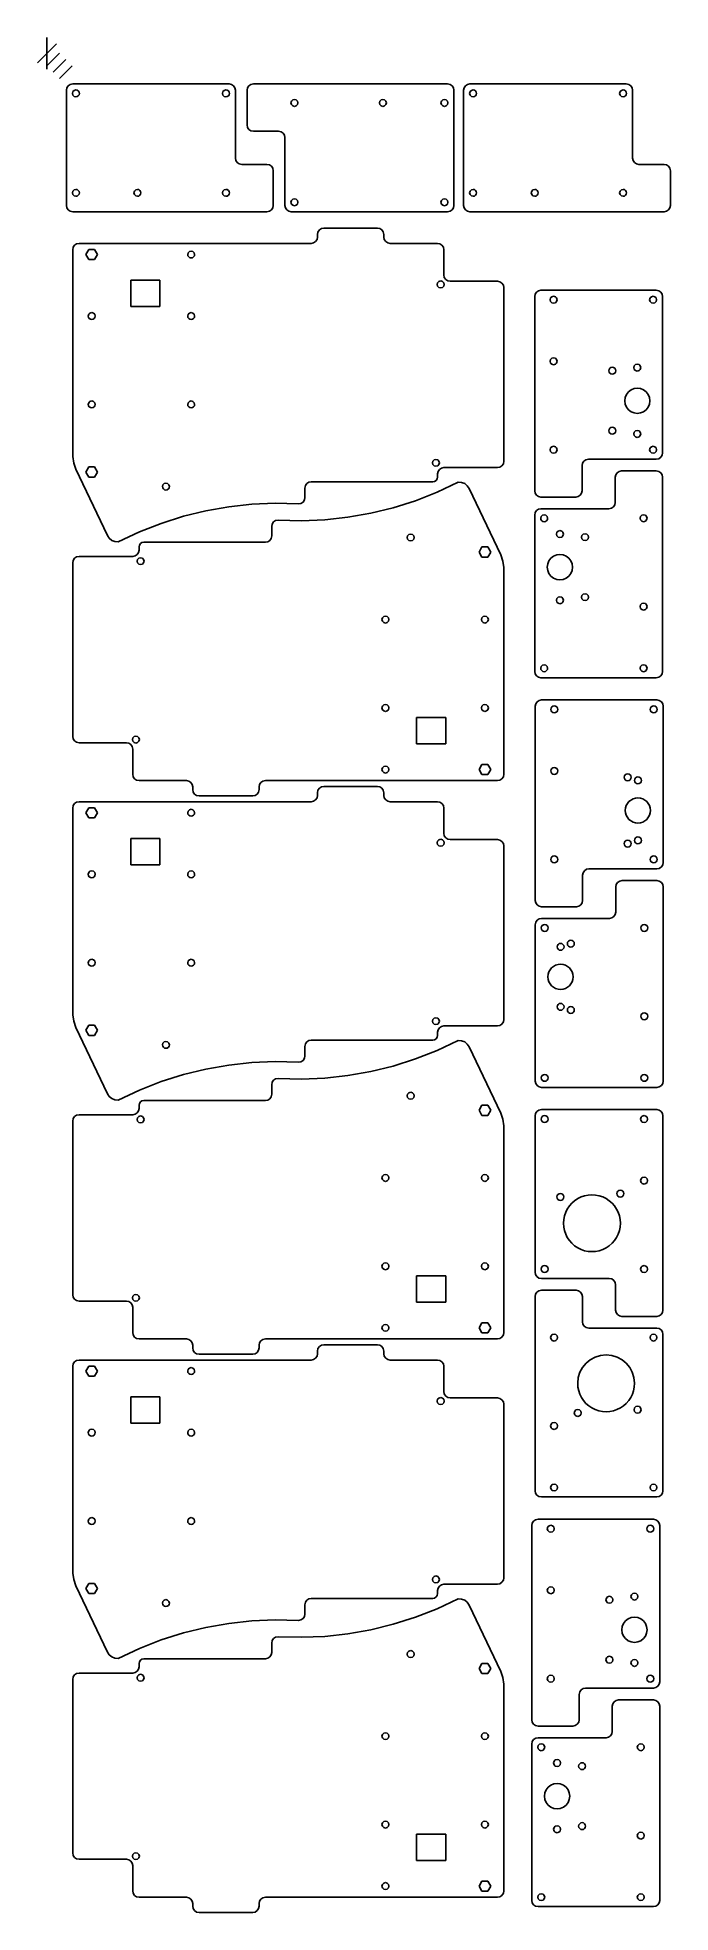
# Model space of a CAD drawing. Extents: x -3 to 197, y 11 to 605.
import ezdxf

# ---------------------------------------------------------------- set-up
doc = ezdxf.new("R2010")
doc.units = 0

msp = doc.modelspace()

# ---------------------------------------------------------------- linework, layer by layer
at = {"layer": 'Layer 1'}
for p, q in [((3, 603), (-3, 597)), ((0, 605), (0, 595)), ((4, 600), (0, 596)), ((6, 598), (2, 594)), ((8, 596), (4, 592)), ((6.14316, 551.794), (6.14316, 588.294)), ((6.300648, 589.072485), (6.14348, 588.294)), ((6.729259, 589.708206), (6.300648, 589.072485)), ((7.364976, 590.136824), (6.729259, 589.708206)), ((8.14346, 590.294), (7.364976, 590.136824)), ((8.14341, 590.294), (57.6443, 590.294)), ((8.59346, 588.246628), (8.190832, 587.844)), ((9.14346, 588.394), (8.59346, 588.246628)), ((9.57163, 588.307556), (9.14346, 588.394)), ((9.14346, 588.394), (9.14346, 588.394)), ((9.921277, 588.071817), (9.57163, 588.307556)), ((10.157016, 587.72217), (9.921277, 588.071817)), ((56.0935, 588.246628), (55.690872, 587.844)), ((56.6435, 588.394), (56.0935, 588.246628)), ((57.07167, 588.307556), (56.6435, 588.394)), ((56.6435, 588.394), (56.6435, 588.394)), ((57.421317, 588.071817), (57.07167, 588.307556)), ((57.657056, 587.72217), (57.421317, 588.071817)), ((58.40886, 590.141762), (57.64349, 590.294)), ((59.05771, 589.708217), (58.40886, 590.141762)), ((59.491258, 589.059369), (59.05771, 589.708217)), ((59.6435, 588.294), (59.491258, 589.059369)), ((59.6446, 588.294), (59.6446, 566.794)), ((63.3518, 577.294), (63.3518, 588.294)), ((63.508988, 589.072485), (63.35182, 588.294)), ((63.937599, 589.708206), (63.508988, 589.072485)), ((64.573316, 590.136824), (63.937599, 589.708206)), ((65.3518, 590.294), (64.573316, 590.136824)), ((65.3521, 590.294), (126.852, 590.294)), ((127.630504, 590.136824), (126.85202, 590.294)), ((128.266221, 589.708206), (127.630504, 590.136824)), ((128.694832, 589.072485), (128.266221, 589.708206)), ((128.852, 588.294), (128.694832, 589.072485)), ((128.852, 588.294), (128.852, 551.794)), ((131.921, 551.794), (131.921, 588.294)), ((132.078188, 589.072485), (131.92102, 588.294)), ((132.506799, 589.708206), (132.078188, 589.072485)), ((133.142516, 590.136824), (132.506799, 589.708206)), ((133.921, 590.294), (133.142516, 590.136824)), ((133.921, 590.294), (183.422, 590.294)), ((134.371, 588.246628), (133.968372, 587.844)), ((134.921, 588.394), (134.371, 588.246628)), ((135.34917, 588.307556), (134.921, 588.394)), ((134.921, 588.394), (134.921, 588.394)), ((135.698817, 588.071817), (135.34917, 588.307556)), ((135.934556, 587.72217), (135.698817, 588.071817)), ((181.871, 588.246628), (181.468372, 587.844)), ((182.421, 588.394), (181.871, 588.246628)), ((182.84917, 588.307556), (182.421, 588.394)), ((182.421, 588.394), (182.421, 588.394)), ((183.198817, 588.071817), (182.84917, 588.307556)), ((183.434556, 587.72217), (183.198817, 588.071817)), ((184.18636, 590.141762), (183.42099, 590.294)), ((184.83521, 589.708217), (184.18636, 590.141762)), ((185.268758, 589.059369), (184.83521, 589.708217)), ((185.421, 588.294), (185.268758, 589.059369)), ((185.422, 588.294), (185.422, 566.794)), ((8.190832, 587.844), (8.04346, 587.294)), ((8.04346, 587.294), (8.190832, 586.744)), ((8.190832, 586.744), (8.59346, 586.341372)), ((8.59346, 586.341372), (9.14346, 586.194)), ((9.14346, 586.194), (9.57163, 586.280444)), ((9.57163, 586.280444), (9.921277, 586.516183)), ((9.921277, 586.516183), (10.157016, 586.86583)), ((10.24346, 587.294), (10.157016, 587.72217)), ((10.157016, 586.86583), (10.24346, 587.294)), ((55.690872, 587.844), (55.5435, 587.294)), ((55.5435, 587.294), (55.690872, 586.744)), ((55.690872, 586.744), (56.0935, 586.341372)), ((56.0935, 586.341372), (56.6435, 586.194)), ((56.6435, 586.194), (57.07167, 586.280444)), ((57.07167, 586.280444), (57.421317, 586.516183)), ((57.421317, 586.516183), (57.657056, 586.86583)), ((57.7435, 587.294), (57.657056, 587.72217)), ((57.657056, 586.86583), (57.7435, 587.294)), ((77.399172, 584.844), (77.2518, 584.294)), ((77.2518, 584.294), (77.399172, 583.744)), ((77.8018, 585.246628), (77.399172, 584.844)), ((77.399172, 583.744), (77.8018, 583.341372)), ((78.3518, 585.394), (77.8018, 585.246628)), ((77.8018, 583.341372), (78.3518, 583.194)), ((78.9018, 585.246628), (78.3518, 585.394)), ((78.3518, 583.194), (78.9018, 583.341372)), ((78.3518, 583.194), (78.3518, 583.194)), ((79.304428, 584.844), (78.9018, 585.246628)), ((78.9018, 583.341372), (79.304428, 583.744)), ((79.4518, 584.294), (79.304428, 584.844)), ((79.304428, 583.744), (79.4518, 584.294)), ((105.399372, 584.844), (105.252, 584.294)), ((105.252, 584.294), (105.399372, 583.744)), ((105.802, 585.246628), (105.399372, 584.844)), ((105.399372, 583.744), (105.802, 583.341372)), ((106.352, 585.394), (105.802, 585.246628)), ((105.802, 583.341372), (106.352, 583.194)), ((106.902, 585.246628), (106.352, 585.394)), ((106.352, 583.194), (106.902, 583.341372)), ((106.352, 583.194), (106.352, 583.194)), ((107.304628, 584.844), (106.902, 585.246628)), ((106.902, 583.341372), (107.304628, 583.744)), ((107.452, 584.294), (107.304628, 584.844)), ((107.304628, 583.744), (107.452, 584.294)), ((124.899372, 584.844), (124.752, 584.294)), ((124.752, 584.294), (124.899372, 583.744)), ((125.302, 585.246628), (124.899372, 584.844)), ((124.899372, 583.744), (125.302, 583.341372)), ((125.852, 585.394), (125.302, 585.246628)), ((125.302, 583.341372), (125.852, 583.194)), ((126.402, 585.246628), (125.852, 585.394)), ((125.852, 583.194), (126.402, 583.341372)), ((125.852, 583.194), (125.852, 583.194)), ((126.804628, 584.844), (126.402, 585.246628)), ((126.402, 583.341372), (126.804628, 583.744)), ((126.952, 584.294), (126.804628, 584.844)), ((126.804628, 583.744), (126.952, 584.294)), ((133.968372, 587.844), (133.821, 587.294)), ((133.821, 587.294), (133.968372, 586.744)), ((133.968372, 586.744), (134.371, 586.341372)), ((134.371, 586.341372), (134.921, 586.194)), ((134.921, 586.194), (135.34917, 586.280444)), ((135.34917, 586.280444), (135.698817, 586.516183)), ((135.698817, 586.516183), (135.934556, 586.86583)), ((136.021, 587.294), (135.934556, 587.72217)), ((135.934556, 586.86583), (136.021, 587.294)), ((181.468372, 587.844), (181.321, 587.294)), ((181.321, 587.294), (181.468372, 586.744)), ((181.468372, 586.744), (181.871, 586.341372)), ((181.871, 586.341372), (182.421, 586.194)), ((182.421, 586.194), (182.84917, 586.280444)), ((182.84917, 586.280444), (183.198817, 586.516183)), ((183.198817, 586.516183), (183.434556, 586.86583)), ((183.521, 587.294), (183.434556, 587.72217)), ((183.434556, 586.86583), (183.521, 587.294)), ((63.3518, 577.294), (63.508968, 576.515515)), ((63.508968, 576.515515), (63.937579, 575.879794)), ((63.937579, 575.879794), (64.573296, 575.451176)), ((64.573296, 575.451176), (65.35178, 575.294)), ((73.3531, 575.294), (65.3521, 575.294)), ((74.130297, 575.136827), (73.35181, 575.294)), ((74.766017, 574.70821), (74.130297, 575.136827)), ((75.194631, 574.072488), (74.766017, 574.70821)), ((75.3518, 573.294), (75.194631, 574.072488)), ((75.3507, 551.794), (75.3507, 573.294)), ((59.6435, 566.794), (59.800669, 566.015512)), ((59.800669, 566.015512), (60.229283, 565.37979)), ((60.229283, 565.37979), (60.865003, 564.951173)), ((60.865003, 564.951173), (61.64349, 564.794)), ((61.6422, 564.794), (69.6432, 564.794)), ((70.422004, 564.636824), (69.64352, 564.794)), ((71.057721, 564.208206), (70.422004, 564.636824)), ((71.486332, 563.572485), (71.057721, 564.208206)), ((185.421, 566.794), (185.578169, 566.015512)), ((185.578169, 566.015512), (186.006783, 565.37979)), ((186.006783, 565.37979), (186.642503, 564.951173)), ((186.642503, 564.951173), (187.42099, 564.794)), ((187.42, 564.794), (195.421, 564.794)), ((196.199504, 564.636824), (195.42102, 564.794)), ((196.835221, 564.208206), (196.199504, 564.636824)), ((197.263832, 563.572485), (196.835221, 564.208206)), ((71.6435, 562.794), (71.486332, 563.572485)), ((71.6434, 562.794), (71.6434, 551.794)), ((197.421, 562.794), (197.263832, 563.572485)), ((197.421, 562.794), (197.421, 551.794)), ((8.190832, 556.344), (8.04346, 555.794)), ((8.04346, 555.794), (8.190832, 555.244)), ((8.59346, 556.746628), (8.190832, 556.344)), ((8.190832, 555.244), (8.59346, 554.841372)), ((9.14346, 556.894), (8.59346, 556.746628)), ((8.59346, 554.841372), (9.14346, 554.694)), ((9.57163, 556.807556), (9.14346, 556.894)), ((9.14346, 556.894), (9.14346, 556.894)), ((9.14346, 554.694), (9.57163, 554.780444)), ((9.921277, 556.571817), (9.57163, 556.807556)), ((9.57163, 554.780444), (9.921277, 555.016183)), ((10.157016, 556.22217), (9.921277, 556.571817)), ((9.921277, 555.016183), (10.157016, 555.36583)), ((10.24346, 555.794), (10.157016, 556.22217)), ((10.157016, 555.36583), (10.24346, 555.794)), ((27.690872, 556.344), (27.5435, 555.794)), ((27.5435, 555.794), (27.690872, 555.244)), ((28.0935, 556.746628), (27.690872, 556.344)), ((27.690872, 555.244), (28.0935, 554.841372)), ((28.6435, 556.894), (28.0935, 556.746628)), ((28.0935, 554.841372), (28.6435, 554.694)), ((29.07167, 556.807556), (28.6435, 556.894)), ((28.6435, 556.894), (28.6435, 556.894)), ((28.6435, 554.694), (29.07167, 554.780444)), ((29.421317, 556.571817), (29.07167, 556.807556)), ((29.07167, 554.780444), (29.421317, 555.016183)), ((29.657056, 556.22217), (29.421317, 556.571817)), ((29.421317, 555.016183), (29.657056, 555.36583)), ((29.7435, 555.794), (29.657056, 556.22217)), ((29.657056, 555.36583), (29.7435, 555.794)), ((55.690872, 556.344), (55.5435, 555.794)), ((55.5435, 555.794), (55.690872, 555.244)), ((56.0935, 556.746628), (55.690872, 556.344)), ((55.690872, 555.244), (56.0935, 554.841372)), ((56.6435, 556.894), (56.0935, 556.746628)), ((56.0935, 554.841372), (56.6435, 554.694)), ((57.07167, 556.807556), (56.6435, 556.894)), ((56.6435, 556.894), (56.6435, 556.894)), ((56.6435, 554.694), (57.07167, 554.780444)), ((57.421317, 556.571817), (57.07167, 556.807556)), ((57.07167, 554.780444), (57.421317, 555.016183)), ((57.657056, 556.22217), (57.421317, 556.571817)), ((57.421317, 555.016183), (57.657056, 555.36583)), ((57.7435, 555.794), (57.657056, 556.22217)), ((57.657056, 555.36583), (57.7435, 555.794)), ((77.399172, 553.344), (77.2518, 552.794)), ((77.2518, 552.794), (77.399172, 552.244)), ((77.8018, 553.746628), (77.399172, 553.344)), ((78.3518, 553.894), (77.8018, 553.746628)), ((78.9018, 553.746628), (78.3518, 553.894)), ((79.304428, 553.344), (78.9018, 553.746628)), ((79.4518, 552.794), (79.304428, 553.344)), ((79.304428, 552.244), (79.4518, 552.794)), ((124.899372, 553.344), (124.752, 552.794)), ((124.752, 552.794), (124.899372, 552.244)), ((125.302, 553.746628), (124.899372, 553.344)), ((125.852, 553.894), (125.302, 553.746628)), ((126.402, 553.746628), (125.852, 553.894)), ((126.804628, 553.344), (126.402, 553.746628)), ((126.952, 552.794), (126.804628, 553.344)), ((126.804628, 552.244), (126.952, 552.794)), ((133.968372, 556.344), (133.821, 555.794)), ((133.821, 555.794), (133.968372, 555.244)), ((134.371, 556.746628), (133.968372, 556.344)), ((133.968372, 555.244), (134.371, 554.841372)), ((134.921, 556.894), (134.371, 556.746628)), ((134.371, 554.841372), (134.921, 554.694)), ((135.34917, 556.807556), (134.921, 556.894)), ((134.921, 556.894), (134.921, 556.894)), ((134.921, 554.694), (135.34917, 554.780444)), ((135.698817, 556.571817), (135.34917, 556.807556)), ((135.34917, 554.780444), (135.698817, 555.016183)), ((135.934556, 556.22217), (135.698817, 556.571817)), ((135.698817, 555.016183), (135.934556, 555.36583)), ((136.021, 555.794), (135.934556, 556.22217)), ((135.934556, 555.36583), (136.021, 555.794)), ((153.468372, 556.344), (153.321, 555.794)), ((153.321, 555.794), (153.468372, 555.244)), ((153.871, 556.746628), (153.468372, 556.344)), ((153.468372, 555.244), (153.871, 554.841372)), ((154.421, 556.894), (153.871, 556.746628)), ((153.871, 554.841372), (154.421, 554.694)), ((154.84917, 556.807556), (154.421, 556.894)), ((154.421, 556.894), (154.421, 556.894)), ((154.421, 554.694), (154.84917, 554.780444)), ((155.198817, 556.571817), (154.84917, 556.807556)), ((154.84917, 554.780444), (155.198817, 555.016183)), ((155.434556, 556.22217), (155.198817, 556.571817)), ((155.198817, 555.016183), (155.434556, 555.36583)), ((155.521, 555.794), (155.434556, 556.22217)), ((155.434556, 555.36583), (155.521, 555.794)), ((181.468372, 556.344), (181.321, 555.794)), ((181.321, 555.794), (181.468372, 555.244)), ((181.871, 556.746628), (181.468372, 556.344)), ((181.468372, 555.244), (181.871, 554.841372)), ((182.421, 556.894), (181.871, 556.746628)), ((181.871, 554.841372), (182.421, 554.694)), ((182.84917, 556.807556), (182.421, 556.894)), ((182.421, 556.894), (182.421, 556.894)), ((182.421, 554.694), (182.84917, 554.780444)), ((183.198817, 556.571817), (182.84917, 556.807556)), ((182.84917, 554.780444), (183.198817, 555.016183)), ((183.434556, 556.22217), (183.198817, 556.571817)), ((183.198817, 555.016183), (183.434556, 555.36583)), ((183.521, 555.794), (183.434556, 556.22217)), ((183.434556, 555.36583), (183.521, 555.794)), ((6.14348, 551.794), (6.300648, 551.015515)), ((6.300648, 551.015515), (6.729259, 550.379794)), ((6.729259, 550.379794), (7.364976, 549.951176)), ((7.364976, 549.951176), (8.14346, 549.794)), ((69.6432, 549.794), (8.14341, 549.794)), ((69.6435, 549.794), (70.421984, 549.951176)), ((70.421984, 549.951176), (71.057701, 550.379794)), ((71.057701, 550.379794), (71.486312, 551.015515)), ((71.486312, 551.015515), (71.64348, 551.794)), ((75.3518, 551.794), (75.504042, 551.028631)), ((75.504042, 551.028631), (75.93759, 550.379783)), ((75.93759, 550.379783), (76.58644, 549.946238)), ((76.58644, 549.946238), (77.35181, 549.794)), ((126.852, 549.794), (77.3509, 549.794)), ((77.399172, 552.244), (77.8018, 551.841372)), ((77.8018, 551.841372), (78.3518, 551.694)), ((78.3518, 551.694), (78.9018, 551.841372)), ((78.3518, 551.694), (78.3518, 551.694)), ((78.9018, 551.841372), (79.304428, 552.244)), ((124.899372, 552.244), (125.302, 551.841372)), ((125.302, 551.841372), (125.852, 551.694)), ((125.852, 551.694), (126.402, 551.841372)), ((125.852, 551.694), (125.852, 551.694)), ((126.402, 551.841372), (126.804628, 552.244)), ((126.852, 549.794), (127.630484, 549.951176)), ((127.630484, 549.951176), (128.266201, 550.379794)), ((128.266201, 550.379794), (128.694812, 551.015515)), ((128.694812, 551.015515), (128.85198, 551.794)), ((131.921, 551.794), (132.078168, 551.015515)), ((132.078168, 551.015515), (132.506779, 550.379794)), ((132.506779, 550.379794), (133.142496, 549.951176)), ((133.142496, 549.951176), (133.92098, 549.794)), ((195.421, 549.794), (133.921, 549.794)), ((195.421, 549.794), (196.199484, 549.951176)), ((196.199484, 549.951176), (196.835201, 550.379794)), ((196.835201, 550.379794), (197.263812, 551.015515)), ((197.263812, 551.015515), (197.42098, 551.794)), ((85.068217, 540.36279), (85.501762, 541.01164)), ((85.501762, 541.01164), (85.654, 541.77701)), ((85.806241, 543.392367), (85.654, 542.627)), ((85.654, 541.777), (85.654, 542.626)), ((86.239786, 544.041214), (85.806241, 543.392367)), ((86.888633, 544.474759), (86.239786, 544.041214)), ((87.654, 544.627), (86.888633, 544.474759)), ((87.654, 544.627), (104.654, 544.627)), ((105.432485, 544.469812), (104.654, 544.62698)), ((106.068206, 544.041201), (105.432485, 544.469812)), ((106.496824, 543.405484), (106.068206, 544.041201)), ((106.654, 542.627), (106.496824, 543.405484)), ((106.654, 542.626), (106.654, 541.777)), ((106.654, 541.777), (106.806238, 541.01163)), ((106.806238, 541.01163), (107.239783, 540.36278)), ((8.306214, 538.542374), (8.15397, 537.777)), ((8.15397, 472.276), (8.15397, 537.777)), ((8.739767, 539.191224), (8.306214, 538.542374)), ((9.388624, 539.624768), (8.739767, 539.191224)), ((10.154, 539.777), (9.388624, 539.624768)), ((10.154, 539.777), (83.654, 539.777)), ((12.3065, 536.276), (13.230292, 534.67527)), ((13.2303, 537.877), (12.306508, 536.27627)), ((15.0778, 537.877), (13.2303, 537.877)), ((13.2303, 534.676), (15.0778, 534.676)), ((16.0015, 536.276), (15.0778, 537.877)), ((15.0778, 534.676), (16.0015, 536.276)), ((44.701372, 536.827), (44.554, 536.277)), ((44.554, 536.277), (44.640443, 535.84883)), ((44.640443, 535.84883), (44.876183, 535.499183)), ((45.104, 537.229628), (44.701372, 536.827)), ((44.876183, 535.499183), (45.22583, 535.263444)), ((45.654, 537.377), (45.104, 537.229628)), ((45.22583, 535.263444), (45.654, 535.177)), ((46.204, 537.229628), (45.654, 537.377)), ((45.654, 535.177), (46.08217, 535.263444)), ((46.08217, 535.263444), (46.431817, 535.499183)), ((46.606628, 536.827), (46.204, 537.229628)), ((46.431817, 535.499183), (46.667557, 535.84883)), ((46.754, 536.277), (46.606628, 536.827)), ((46.667557, 535.84883), (46.754, 536.277)), ((46.754, 536.277), (46.754, 536.277)), ((83.654, 539.777), (84.419369, 539.929242)), ((84.419369, 539.929242), (85.068217, 540.36279)), ((107.239783, 540.36278), (107.888631, 539.929232)), ((107.888631, 539.929232), (108.654, 539.77699)), ((108.654, 539.777), (123.654, 539.777)), ((124.419376, 539.624765), (123.65401, 539.77701)), ((125.068221, 539.191216), (124.419376, 539.624765)), ((125.501763, 538.542368), (125.068221, 539.191216)), ((125.654, 537.777), (125.501763, 538.542368)), ((125.654, 537.777), (125.654, 529.776)), ((125.654, 529.777), (125.806239, 529.011628)), ((125.806239, 529.011628), (126.239786, 528.362776)), ((26.534, 528.146), (35.774, 528.146)), ((26.534, 519.777), (26.534, 528.146)), ((35.774, 528.146), (35.774, 519.777)), ((123.701372, 527.327), (123.554, 526.777)), ((123.554, 526.777), (123.701372, 526.227)), ((124.104, 527.729628), (123.701372, 527.327)), ((123.701372, 526.227), (124.104, 525.824372)), ((124.654, 527.877), (124.104, 527.729628)), ((124.104, 525.824372), (124.654, 525.677)), ((125.204, 527.729628), (124.654, 527.877)), ((124.654, 525.677), (125.204, 525.824372)), ((125.606628, 527.327), (125.204, 527.729628)), ((125.204, 525.824372), (125.606628, 526.227)), ((125.754, 526.777), (125.606628, 527.327)), ((125.606628, 526.227), (125.754, 526.777)), ((125.754, 526.777), (125.754, 526.777)), ((126.239786, 528.362776), (126.888638, 527.929229)), ((126.888638, 527.929229), (127.65401, 527.77699)), ((127.654, 527.775), (142.654, 527.775)), ((143.419358, 527.624753), (142.65399, 527.77699)), ((144.068206, 527.191211), (143.419358, 527.624753)), ((144.501755, 526.542366), (144.068206, 527.191211)), ((144.654, 525.777), (144.501755, 526.542366)), ((144.654, 525.778), (144.654, 470.776)), ((154.576176, 523.720504), (154.419, 522.94202)), ((154.419, 461.443), (154.419, 522.942)), ((155.004794, 524.356221), (154.576176, 523.720504)), ((155.640515, 524.784832), (155.004794, 524.356221)), ((156.419, 524.942), (155.640515, 524.784832)), ((156.419, 524.943), (192.919, 524.943)), ((159.869, 522.894628), (159.466372, 522.492)), ((160.419, 523.042), (159.869, 522.894628)), ((160.969, 522.894628), (160.419, 523.042)), ((161.371628, 522.492), (160.969, 522.894628)), ((191.369, 522.894628), (190.966372, 522.492)), ((191.919, 523.042), (191.369, 522.894628)), ((192.469, 522.894628), (191.919, 523.042)), ((192.871628, 522.492), (192.469, 522.894628)), ((193.697485, 524.784812), (192.919, 524.94198)), ((194.333206, 524.356201), (193.697485, 524.784812)), ((194.761824, 523.720484), (194.333206, 524.356201)), ((194.919, 522.942), (194.761824, 523.720484)), ((194.919, 522.942), (194.919, 473.442)), ((13.201372, 517.327), (13.054, 516.777)), ((13.054, 516.777), (13.140443, 516.34883)), ((13.604, 517.729628), (13.201372, 517.327)), ((14.154, 517.877), (13.604, 517.729628)), ((14.704, 517.729628), (14.154, 517.877)), ((15.106628, 517.327), (14.704, 517.729628)), ((15.254, 516.777), (15.106628, 517.327)), ((15.167557, 516.34883), (15.254, 516.777)), ((15.254, 516.777), (15.254, 516.777)), ((35.774, 519.777), (26.534, 519.777)), ((44.701372, 517.327), (44.554, 516.777)), ((44.554, 516.777), (44.640443, 516.34883)), ((45.104, 517.729628), (44.701372, 517.327)), ((45.654, 517.877), (45.104, 517.729628)), ((46.204, 517.729628), (45.654, 517.877)), ((46.606628, 517.327), (46.204, 517.729628)), ((46.754, 516.777), (46.606628, 517.327)), ((46.667557, 516.34883), (46.754, 516.777)), ((46.754, 516.777), (46.754, 516.777)), ((159.466372, 522.492), (159.319, 521.942)), ((159.319, 521.942), (159.466372, 521.392)), ((159.466372, 521.392), (159.869, 520.989372)), ((159.869, 520.989372), (160.419, 520.842)), ((160.419, 520.842), (160.969, 520.989372)), ((160.969, 520.989372), (161.371628, 521.392)), ((161.519, 521.942), (161.371628, 522.492)), ((161.371628, 521.392), (161.519, 521.942)), ((161.519, 521.942), (161.519, 521.942)), ((190.966372, 522.492), (190.819, 521.942)), ((190.819, 521.942), (190.966372, 521.392)), ((190.966372, 521.392), (191.369, 520.989372)), ((191.369, 520.989372), (191.919, 520.842)), ((191.919, 520.842), (192.469, 520.989372)), ((192.469, 520.989372), (192.871628, 521.392)), ((193.019, 521.942), (192.871628, 522.492)), ((192.871628, 521.392), (193.019, 521.942)), ((193.019, 521.942), (193.019, 521.942)), ((13.140443, 516.34883), (13.376183, 515.999183)), ((13.376183, 515.999183), (13.72583, 515.763443)), ((13.72583, 515.763443), (14.154, 515.677)), ((14.154, 515.677), (14.58217, 515.763443)), ((14.58217, 515.763443), (14.931817, 515.999183)), ((14.931817, 515.999183), (15.167557, 516.34883)), ((44.640443, 516.34883), (44.876183, 515.999183)), ((44.876183, 515.999183), (45.22583, 515.763444)), ((45.22583, 515.763444), (45.654, 515.677)), ((45.654, 515.677), (46.08217, 515.763444)), ((46.08217, 515.763444), (46.431817, 515.999183)), ((46.431817, 515.999183), (46.667557, 516.34883)), ((159.466372, 502.992), (159.319, 502.442)), ((159.319, 502.442), (159.466372, 501.892)), ((159.869, 503.394628), (159.466372, 502.992)), ((159.466372, 501.892), (159.869, 501.489372)), ((160.419, 503.542), (159.869, 503.394628)), ((159.869, 501.489372), (160.419, 501.342)), ((160.969, 503.394628), (160.419, 503.542)), ((160.419, 501.342), (160.969, 501.489372)), ((161.371628, 502.992), (160.969, 503.394628)), ((160.969, 501.489372), (161.371628, 501.892)), ((161.519, 502.442), (161.371628, 502.992)), ((161.371628, 501.892), (161.519, 502.442)), ((161.519, 502.442), (161.519, 502.442)), ((177.968444, 499.87017), (177.882, 499.442)), ((177.882, 499.442), (177.968444, 499.01383)), ((178.204183, 500.219817), (177.968444, 499.87017)), ((177.968444, 499.01383), (178.204183, 498.664183)), ((178.55383, 500.455556), (178.204183, 500.219817)), ((178.982, 500.542), (178.55383, 500.455556)), ((179.41017, 500.455556), (178.982, 500.542)), ((179.759817, 500.219817), (179.41017, 500.455556)), ((179.995556, 499.87017), (179.759817, 500.219817)), ((179.759817, 498.664183), (179.995556, 499.01383)), ((180.082, 499.442), (179.995556, 499.87017)), ((179.995556, 499.01383), (180.082, 499.442)), ((180.082, 499.442), (180.082, 499.442)), ((185.966372, 500.992), (185.819, 500.442)), ((185.819, 500.442), (185.966372, 499.892)), ((186.369, 501.394628), (185.966372, 500.992)), ((185.966372, 499.892), (186.369, 499.489372)), ((186.919, 501.542), (186.369, 501.394628)), ((186.369, 499.489372), (186.919, 499.342)), ((187.469, 501.394628), (186.919, 501.542)), ((186.919, 499.342), (187.469, 499.489372)), ((187.871628, 500.992), (187.469, 501.394628)), ((187.469, 499.489372), (187.871628, 499.892)), ((188.019, 500.442), (187.871628, 500.992)), ((187.871628, 499.892), (188.019, 500.442)), ((188.019, 500.442), (188.019, 500.442)), ((178.204183, 498.664183), (178.55383, 498.428444)), ((178.55383, 498.428444), (178.982, 498.342)), ((178.982, 498.342), (179.41017, 498.428444)), ((179.41017, 498.428444), (179.759817, 498.664183)), ((184.919, 493.406102), (184.084386, 492.764355)), ((185.892076, 493.808025), (184.919, 493.406102)), ((186.919, 493.942), (185.892076, 493.808025)), ((187.945924, 493.808025), (186.919, 493.942)), ((188.919, 493.406102), (187.945924, 493.808025)), ((189.753614, 492.764355), (188.919, 493.406102)), ((13.201372, 489.327), (13.054, 488.777)), ((13.054, 488.777), (13.140443, 488.34883)), ((13.140443, 488.34883), (13.376183, 487.999183)), ((13.604, 489.729628), (13.201372, 489.327)), ((13.376183, 487.999183), (13.72583, 487.763443)), ((14.154, 489.877), (13.604, 489.729628)), ((13.72583, 487.763443), (14.154, 487.677)), ((14.704, 489.729628), (14.154, 489.877)), ((14.154, 487.677), (14.58217, 487.763443)), ((14.58217, 487.763443), (14.931817, 487.999183)), ((15.106628, 489.327), (14.704, 489.729628)), ((14.931817, 487.999183), (15.167557, 488.34883)), ((15.254, 488.777), (15.106628, 489.327)), ((15.167557, 488.34883), (15.254, 488.777)), ((15.254, 488.777), (15.254, 488.777)), ((44.701372, 489.327), (44.554, 488.777)), ((44.554, 488.777), (44.640443, 488.34883)), ((44.640443, 488.34883), (44.876183, 487.999183)), ((45.104, 489.729628), (44.701372, 489.327)), ((44.876183, 487.999183), (45.22583, 487.763444)), ((45.654, 489.877), (45.104, 489.729628)), ((45.22583, 487.763444), (45.654, 487.677)), ((46.204, 489.729628), (45.654, 489.877)), ((45.654, 487.677), (46.08217, 487.763444)), ((46.08217, 487.763444), (46.431817, 487.999183)), ((46.606628, 489.327), (46.204, 489.729628)), ((46.431817, 487.999183), (46.667557, 488.34883)), ((46.754, 488.777), (46.606628, 489.327)), ((46.667557, 488.34883), (46.754, 488.777)), ((46.754, 488.777), (46.754, 488.777)), ((183.057462, 490.985671), (182.919, 489.942)), ((182.919, 489.942), (183.057462, 488.898329)), ((183.454898, 491.942), (183.057462, 490.985671)), ((183.057462, 488.898329), (183.454898, 487.942)), ((184.084386, 492.764355), (183.454898, 491.942)), ((183.454898, 487.942), (184.084386, 487.119645)), ((184.084386, 487.119645), (184.919, 486.477898)), ((188.919, 486.477898), (189.753614, 487.119645)), ((190.383102, 491.942), (189.753614, 492.764355)), ((189.753614, 487.119645), (190.383102, 487.942)), ((190.780538, 490.985671), (190.383102, 491.942)), ((190.383102, 487.942), (190.780538, 488.898329)), ((190.919, 489.942), (190.780538, 490.985671)), ((190.780538, 488.898329), (190.919, 489.942)), ((190.919, 489.942), (190.919, 489.942)), ((178.204183, 481.219817), (177.968444, 480.87017)), ((178.55383, 481.455556), (178.204183, 481.219817)), ((178.982, 481.542), (178.55383, 481.455556)), ((179.41017, 481.455556), (178.982, 481.542)), ((179.759817, 481.219817), (179.41017, 481.455556)), ((179.995556, 480.87017), (179.759817, 481.219817)), ((184.919, 486.477898), (185.892076, 486.075975)), ((185.892076, 486.075975), (186.919, 485.942)), ((186.919, 485.942), (187.945924, 486.075975)), ((187.945924, 486.075975), (188.919, 486.477898)), ((159.869, 475.394628), (159.466372, 474.992)), ((160.419, 475.542), (159.869, 475.394628)), ((160.969, 475.394628), (160.419, 475.542)), ((161.371628, 474.992), (160.969, 475.394628)), ((177.968444, 480.87017), (177.882, 480.442)), ((177.882, 480.442), (177.968444, 480.01383)), ((177.968444, 480.01383), (178.204183, 479.664183)), ((178.204183, 479.664183), (178.55383, 479.428444)), ((178.55383, 479.428444), (178.982, 479.342)), ((178.982, 479.342), (179.41017, 479.428444)), ((179.41017, 479.428444), (179.759817, 479.664183)), ((179.759817, 479.664183), (179.995556, 480.01383)), ((180.082, 480.442), (179.995556, 480.87017)), ((179.995556, 480.01383), (180.082, 480.442)), ((180.082, 480.442), (180.082, 480.442)), ((185.966372, 479.992), (185.819, 479.442)), ((185.819, 479.442), (185.966372, 478.892)), ((186.369, 480.394628), (185.966372, 479.992)), ((185.966372, 478.892), (186.369, 478.489372)), ((186.919, 480.542), (186.369, 480.394628)), ((186.369, 478.489372), (186.919, 478.342)), ((187.469, 480.394628), (186.919, 480.542)), ((186.919, 478.342), (187.469, 478.489372)), ((187.871628, 479.992), (187.469, 480.394628)), ((187.469, 478.489372), (187.871628, 478.892)), ((188.019, 479.442), (187.871628, 479.992)), ((187.871628, 478.892), (188.019, 479.442)), ((188.019, 479.442), (188.019, 479.442)), ((191.369, 475.394628), (190.966372, 474.992)), ((191.919, 475.542), (191.369, 475.394628)), ((192.469, 475.394628), (191.919, 475.542)), ((192.871628, 474.992), (192.469, 475.394628)), ((8.15401, 472.277), (8.450396, 470.226088)), ((8.450396, 470.226088), (9.154004, 468.27698)), ((122.201372, 470.827), (122.054, 470.277)), ((122.054, 470.277), (122.201372, 469.727)), ((122.604, 471.229628), (122.201372, 470.827)), ((122.201372, 469.727), (122.604, 469.324372)), ((123.154, 471.377), (122.604, 471.229628)), ((122.604, 469.324372), (123.154, 469.177)), ((123.704, 471.229628), (123.154, 471.377)), ((123.154, 469.177), (123.704, 469.324372)), ((124.106628, 470.827), (123.704, 471.229628)), ((123.704, 469.324372), (124.106628, 469.727)), ((124.254, 470.277), (124.106628, 470.827)), ((124.106628, 469.727), (124.254, 470.277)), ((124.254, 470.277), (124.254, 470.277)), ((143.419372, 468.929239), (144.068224, 469.362786)), ((144.068224, 469.362786), (144.501771, 470.011638)), ((144.501771, 470.011638), (144.65401, 470.77701)), ((159.466372, 474.992), (159.319, 474.442)), ((159.319, 474.442), (159.466372, 473.892)), ((159.466372, 473.892), (159.869, 473.489372)), ((159.869, 473.489372), (160.419, 473.342)), ((160.419, 473.342), (160.969, 473.489372)), ((160.969, 473.489372), (161.371628, 473.892)), ((161.519, 474.442), (161.371628, 474.992)), ((161.371628, 473.892), (161.519, 474.442)), ((161.519, 474.442), (161.519, 474.442)), ((169.576173, 470.220497), (169.419, 469.44201)), ((169.419, 469.444), (169.419, 461.443)), ((170.00479, 470.856217), (169.576173, 470.220497)), ((170.640512, 471.284831), (170.00479, 470.856217)), ((171.419, 471.442), (170.640512, 471.284831)), ((192.919, 471.441), (171.419, 471.441)), ((190.966372, 474.992), (190.819, 474.442)), ((190.819, 474.442), (190.966372, 473.892)), ((190.966372, 473.892), (191.369, 473.489372)), ((191.369, 473.489372), (191.919, 473.342)), ((191.919, 473.342), (192.469, 473.489372)), ((192.469, 473.489372), (192.871628, 473.892)), ((193.019, 474.442), (192.871628, 474.992)), ((192.871628, 473.892), (193.019, 474.442)), ((192.919, 471.442), (193.684369, 471.594242)), ((193.019, 474.442), (193.019, 474.442)), ((193.684369, 471.594242), (194.333217, 472.02779)), ((194.333217, 472.02779), (194.766762, 472.67664)), ((194.766762, 472.67664), (194.919, 473.44201)), ((9.15396, 468.276), (19.154, 447.276)), ((12.3065, 467.376), (13.230292, 465.77527)), ((13.2303, 468.977), (12.306508, 467.37627)), ((15.0778, 468.977), (13.2303, 468.977)), ((13.2303, 465.776), (15.0778, 465.776)), ((16.0015, 467.376), (15.0778, 468.977)), ((15.0778, 465.776), (16.0015, 467.376)), ((36.701372, 463.327), (36.554, 462.777)), ((37.104, 463.729628), (36.701372, 463.327)), ((37.654, 463.877), (37.104, 463.729628)), ((38.204, 463.729628), (37.654, 463.877)), ((38.606628, 463.327), (38.204, 463.729628)), ((38.754, 462.777), (38.606628, 463.327)), ((82.23979, 463.691217), (81.811173, 463.055497)), ((82.875512, 464.119831), (82.23979, 463.691217)), ((83.654, 464.277), (82.875512, 464.119831)), ((122.154, 464.275), (83.654, 464.275)), ((122.154, 464.277), (122.728025, 464.391181)), ((122.728025, 464.391181), (123.21466, 464.71634)), ((123.21466, 464.71634), (123.539819, 465.202975)), ((123.525976, 460.981064), (130.225, 464.133)), ((123.539819, 465.202975), (123.654, 465.777)), ((123.654, 466.776), (123.654, 465.776)), ((123.811182, 467.555495), (123.65401, 466.77701)), ((124.239796, 468.191214), (123.811182, 467.555495)), ((124.875515, 468.619828), (124.239796, 468.191214)), ((125.654, 468.777), (124.875515, 468.619828)), ((142.654, 468.776), (125.654, 468.776)), ((131.290807, 464.067001), (130.225, 464.13301)), ((132.262272, 463.685699), (131.290807, 464.067001)), ((133.072601, 463.028049), (132.262272, 463.685699)), ((142.654, 468.777), (143.419372, 468.929239)), ((180.075176, 466.512504), (179.918, 465.73402)), ((179.918, 457.732), (179.918, 465.733)), ((180.503794, 467.148221), (180.075176, 466.512504)), ((181.139515, 467.576832), (180.503794, 467.148221)), ((181.918, 467.734), (181.139515, 467.576832)), ((181.918, 467.734), (192.918, 467.734)), ((193.696485, 467.576812), (192.918, 467.73398)), ((194.332206, 467.148201), (193.696485, 467.576812)), ((194.760824, 466.512484), (194.332206, 467.148201)), ((194.918, 465.734), (194.760824, 466.512484)), ((194.918, 465.733), (194.918, 404.234)), ((36.554, 462.777), (36.640443, 462.34883)), ((36.640443, 462.34883), (36.876183, 461.999183)), ((36.876183, 461.999183), (37.22583, 461.763444)), ((37.22583, 461.763444), (37.654, 461.677)), ((37.654, 461.677), (38.08217, 461.763444)), ((38.08217, 461.763444), (38.431817, 461.999183)), ((38.431817, 461.999183), (38.667557, 462.34883)), ((38.667557, 462.34883), (38.754, 462.777)), ((38.754, 462.777), (38.754, 462.777)), ((72.25291, 457.464047), (64.880262, 457.158983)), ((79.6541, 457.277), (72.25291, 457.464047)), ((79.654, 457.277), (80.419369, 457.429242)), ((80.419369, 457.429242), (81.068217, 457.86279)), ((81.068217, 457.86279), (81.501762, 458.51164)), ((81.501762, 458.51164), (81.654, 459.27701)), ((81.811173, 463.055497), (81.654, 462.27701)), ((81.6541, 462.278), (81.6541, 459.277)), ((109.635653, 456.067987), (116.654886, 458.291049)), ((116.654886, 458.291049), (123.525976, 460.981064)), ((133.655, 462.133), (133.072601, 463.028049)), ((143.655, 441.133), (133.655, 462.133)), ((154.419, 461.442), (154.576176, 460.663516)), ((154.576176, 460.663516), (155.004794, 460.027799)), ((155.004794, 460.027799), (155.640515, 459.599188)), ((155.640515, 459.599188), (156.419, 459.44202)), ((167.419, 459.442), (156.419, 459.442)), ((167.419, 459.442), (168.197485, 459.599168)), ((168.197485, 459.599168), (168.833206, 460.027779)), ((168.833206, 460.027779), (169.261824, 460.663496)), ((169.261824, 460.663496), (169.419, 461.44198)), ((179.760827, 456.955503), (179.918, 457.73399)), ((43.172789, 453.341438), (36.153531, 451.118239)), ((50.316279, 455.092648), (43.172789, 453.341438)), ((57.560077, 456.36684), (50.316279, 455.092648)), ((64.880262, 457.158983), (57.560077, 456.36684)), ((71.740483, 451.54721), (71.306938, 450.89836)), ((72.389331, 451.980758), (71.740483, 451.54721)), ((73.1547, 452.133), (72.389331, 451.980758)), ((73.1546, 452.133), (80.555722, 451.945854)), ((80.555722, 451.945854), (87.92831, 452.250809)), ((87.92831, 452.250809), (95.248442, 453.042837)), ((95.248442, 453.042837), (102.492197, 454.316906)), ((102.492197, 454.316906), (109.635653, 456.067987)), ((154.570238, 454.49936), (154.418, 453.73399)), ((154.418, 404.234), (154.418, 453.734)), ((155.003783, 455.14821), (154.570238, 454.49936)), ((155.652631, 455.581758), (155.003783, 455.14821)), ((156.418, 455.734), (155.652631, 455.581758)), ((156.465372, 453.284), (156.318, 452.734)), ((156.318, 452.734), (156.404444, 452.30583)), ((156.318, 452.734), (156.318, 452.734)), ((156.404444, 452.30583), (156.640183, 451.956183)), ((156.418, 455.735), (177.918, 455.735)), ((156.868, 453.686628), (156.465372, 453.284)), ((156.640183, 451.956183), (156.98983, 451.720444)), ((157.418, 453.834), (156.868, 453.686628)), ((156.98983, 451.720444), (157.418, 451.634)), ((157.968, 453.686628), (157.418, 453.834)), ((157.418, 451.634), (157.84617, 451.720444)), ((157.84617, 451.720444), (158.195817, 451.956183)), ((158.370628, 453.284), (157.968, 453.686628)), ((158.195817, 451.956183), (158.431556, 452.30583)), ((158.518, 452.734), (158.370628, 453.284)), ((158.431556, 452.30583), (158.518, 452.734)), ((177.918, 455.734), (178.696488, 455.891169)), ((178.696488, 455.891169), (179.33221, 456.319783)), ((179.33221, 456.319783), (179.760827, 456.955503)), ((187.965372, 453.284), (187.818, 452.734)), ((187.818, 452.734), (187.965372, 452.184)), ((187.818, 452.734), (187.818, 452.734)), ((188.368, 453.686628), (187.965372, 453.284)), ((187.965372, 452.184), (188.368, 451.781372)), ((188.918, 453.834), (188.368, 453.686628)), ((188.368, 451.781372), (188.918, 451.634)), ((189.468, 453.686628), (188.918, 453.834)), ((188.918, 451.634), (189.468, 451.781372)), ((189.870628, 453.284), (189.468, 453.686628)), ((189.468, 451.781372), (189.870628, 452.184)), ((190.018, 452.734), (189.870628, 453.284)), ((189.870628, 452.184), (190.018, 452.734)), ((19.154, 447.277), (19.736399, 446.381951)), ((19.736399, 446.381951), (20.546728, 445.724301)), ((20.546728, 445.724301), (21.518193, 445.342999)), ((29.282427, 448.428083), (22.5834, 445.276)), ((36.153531, 451.118239), (29.282427, 448.428083)), ((69.933188, 445.290169), (70.56891, 445.718783)), ((70.56891, 445.718783), (70.997527, 446.354503)), ((70.997527, 446.354503), (71.1547, 447.13299)), ((71.1546, 447.131), (71.1546, 450.132)), ((71.306938, 450.89836), (71.1547, 450.13299)), ((114.202372, 447.183), (114.055, 446.633)), ((114.055, 446.633), (114.202372, 446.083)), ((114.055, 446.633), (114.055, 446.633)), ((114.605, 447.585628), (114.202372, 447.183)), ((114.202372, 446.083), (114.605, 445.680372)), ((115.155, 447.733), (114.605, 447.585628)), ((114.605, 445.680372), (115.155, 445.533)), ((115.705, 447.585628), (115.155, 447.733)), ((115.155, 445.533), (115.705, 445.680372)), ((116.107628, 447.183), (115.705, 447.585628)), ((115.705, 445.680372), (116.107628, 446.083)), ((116.255, 446.633), (116.107628, 447.183)), ((116.107628, 446.083), (116.255, 446.633)), ((161.465372, 448.284), (161.318, 447.734)), ((161.318, 447.734), (161.465372, 447.184)), ((161.318, 447.734), (161.318, 447.734)), ((161.868, 448.686628), (161.465372, 448.284)), ((161.465372, 447.184), (161.868, 446.781372)), ((162.418, 448.834), (161.868, 448.686628)), ((161.868, 446.781372), (162.418, 446.634)), ((162.968, 448.686628), (162.418, 448.834)), ((162.418, 446.634), (162.968, 446.781372)), ((163.370628, 448.284), (162.968, 448.686628)), ((162.968, 446.781372), (163.370628, 447.184)), ((163.518, 447.734), (163.370628, 448.284)), ((163.370628, 447.184), (163.518, 447.734)), ((169.402372, 447.284), (169.255, 446.734)), ((169.255, 446.734), (169.402372, 446.184)), ((169.255, 446.734), (169.255, 446.734)), ((169.805, 447.686628), (169.402372, 447.284)), ((169.402372, 446.184), (169.805, 445.781372)), ((170.355, 447.834), (169.805, 447.686628)), ((169.805, 445.781372), (170.355, 445.634)), ((170.905, 447.686628), (170.355, 447.834)), ((170.355, 445.634), (170.905, 445.781372)), ((171.307628, 447.284), (170.905, 447.686628)), ((170.905, 445.781372), (171.307628, 446.184)), ((171.455, 446.734), (171.307628, 447.284)), ((171.307628, 446.184), (171.455, 446.734)), ((8.740173, 440.04721), (8.306626, 439.398355)), ((9.389025, 440.48076), (8.740173, 440.04721)), ((10.1544, 440.633), (9.389025, 440.48076)), ((10.1544, 440.633), (27.1544, 440.633)), ((21.518193, 445.342999), (22.584, 445.27699)), ((27.1544, 440.633), (27.932882, 440.790171)), ((27.932882, 440.790171), (28.5686, 441.218783)), ((28.701772, 439.683), (28.5544, 439.133)), ((28.5686, 441.218783), (28.997215, 441.854499)), ((29.1044, 440.085628), (28.701772, 439.683)), ((28.997215, 441.854499), (29.15439, 442.63298)), ((29.6544, 440.233), (29.1044, 440.085628)), ((29.268581, 444.207025), (29.1544, 443.633)), ((29.1544, 442.634), (29.1544, 443.634)), ((29.59374, 444.69366), (29.268581, 444.207025)), ((30.080375, 445.018819), (29.59374, 444.69366)), ((30.2044, 440.085628), (29.6544, 440.233)), ((30.6544, 445.133), (30.080375, 445.018819)), ((30.607028, 439.683), (30.2044, 440.085628)), ((30.7544, 439.133), (30.607028, 439.683)), ((30.6543, 445.134), (69.1546, 445.134)), ((69.1547, 445.133), (69.933188, 445.290169)), ((136.807, 442.033), (137.730687, 440.43227)), ((137.731, 443.634), (136.807313, 442.03328)), ((139.578, 443.634), (137.731, 443.634)), ((137.731, 440.432), (139.578, 440.432)), ((139.578, 440.432), (140.501792, 442.03273)), ((140.502, 442.033), (139.578208, 443.63372)), ((144.358614, 439.182912), (143.655006, 441.13202)), ((159.583386, 440.056355), (158.953898, 439.234)), ((160.418, 440.698102), (159.583386, 440.056355)), ((161.391076, 441.100025), (160.418, 440.698102)), ((162.418, 441.234), (161.391076, 441.100025)), ((163.444924, 441.100025), (162.418, 441.234)), ((164.418, 440.698102), (163.444924, 441.100025)), ((165.252614, 440.056355), (164.418, 440.698102)), ((165.882102, 439.234), (165.252614, 440.056355)), ((8.306626, 439.398355), (8.15439, 438.63298)), ((8.15442, 383.631), (8.15442, 438.633)), ((28.5544, 439.133), (28.701772, 438.583)), ((28.5544, 439.133), (28.5544, 439.133)), ((28.701772, 438.583), (29.1044, 438.180372)), ((29.1044, 438.180372), (29.6544, 438.033)), ((29.6544, 438.033), (30.2044, 438.180372)), ((30.2044, 438.180372), (30.607028, 438.583)), ((30.607028, 438.583), (30.7544, 439.133)), ((144.655, 437.132), (144.358614, 439.182912)), ((144.655, 437.133), (144.655, 371.633)), ((158.556462, 438.277671), (158.418, 437.234)), ((158.418, 437.234), (158.556462, 436.190329)), ((158.418, 437.234), (158.418, 437.234)), ((158.953898, 439.234), (158.556462, 438.277671)), ((158.556462, 436.190329), (158.953898, 435.234)), ((158.953898, 435.234), (159.583386, 434.411645)), ((159.583386, 434.411645), (160.418, 433.769898)), ((160.418, 433.769898), (161.391076, 433.367975)), ((163.444924, 433.367975), (164.418, 433.769898)), ((164.418, 433.769898), (165.252614, 434.411645)), ((165.252614, 434.411645), (165.882102, 435.234)), ((166.279538, 438.277671), (165.882102, 439.234)), ((165.882102, 435.234), (166.279538, 436.190329)), ((166.418, 437.234), (166.279538, 438.277671)), ((166.279538, 436.190329), (166.418, 437.234)), ((161.391076, 433.367975), (162.418, 433.234)), ((161.868, 427.686628), (161.465372, 427.284)), ((162.418, 427.834), (161.868, 427.686628)), ((162.418, 433.234), (163.444924, 433.367975)), ((162.968, 427.686628), (162.418, 427.834)), ((163.370628, 427.284), (162.968, 427.686628)), ((169.402372, 428.284), (169.255, 427.734)), ((169.255, 427.734), (169.402372, 427.184)), ((169.255, 427.734), (169.255, 427.734)), ((169.805, 428.686628), (169.402372, 428.284)), ((170.355, 428.834), (169.805, 428.686628)), ((170.905, 428.686628), (170.355, 428.834)), ((171.307628, 428.284), (170.905, 428.686628)), ((171.455, 427.734), (171.307628, 428.284)), ((171.307628, 427.184), (171.455, 427.734)), ((107.155, 421.733), (106.605, 421.585628)), ((107.705, 421.585628), (107.155, 421.733)), ((138.655, 421.733), (138.105, 421.585628)), ((139.205, 421.585628), (138.655, 421.733)), ((161.465372, 427.284), (161.318, 426.734)), ((161.318, 426.734), (161.465372, 426.184)), ((161.318, 426.734), (161.318, 426.734)), ((161.465372, 426.184), (161.868, 425.781372)), ((161.868, 425.781372), (162.418, 425.634)), ((162.418, 425.634), (162.968, 425.781372)), ((162.968, 425.781372), (163.370628, 426.184)), ((163.518, 426.734), (163.370628, 427.284)), ((163.370628, 426.184), (163.518, 426.734)), ((169.402372, 427.184), (169.805, 426.781372)), ((169.805, 426.781372), (170.355, 426.634)), ((170.355, 426.634), (170.905, 426.781372)), ((170.905, 426.781372), (171.307628, 427.184)), ((187.965372, 425.284), (187.818, 424.734)), ((187.818, 424.734), (187.965372, 424.184)), ((187.818, 424.734), (187.818, 424.734)), ((188.368, 425.686628), (187.965372, 425.284)), ((187.965372, 424.184), (188.368, 423.781372)), ((188.918, 425.834), (188.368, 425.686628)), ((188.368, 423.781372), (188.918, 423.634)), ((189.468, 425.686628), (188.918, 425.834)), ((188.918, 423.634), (189.468, 423.781372)), ((189.870628, 425.284), (189.468, 425.686628)), ((189.468, 423.781372), (189.870628, 424.184)), ((190.018, 424.734), (189.870628, 425.284)), ((189.870628, 424.184), (190.018, 424.734)), ((106.202372, 421.183), (106.055, 420.633)), ((106.055, 420.633), (106.202372, 420.083)), ((106.055, 420.633), (106.055, 420.633)), ((106.605, 421.585628), (106.202372, 421.183)), ((106.202372, 420.083), (106.605, 419.680372)), ((106.605, 419.680372), (107.155, 419.533)), ((107.155, 419.533), (107.705, 419.680372)), ((108.107628, 421.183), (107.705, 421.585628)), ((107.705, 419.680372), (108.107628, 420.083)), ((108.255, 420.633), (108.107628, 421.183)), ((108.107628, 420.083), (108.255, 420.633)), ((137.702372, 421.183), (137.555, 420.633)), ((137.555, 420.633), (137.702372, 420.083)), ((137.555, 420.633), (137.555, 420.633)), ((138.105, 421.585628), (137.702372, 421.183)), ((137.702372, 420.083), (138.105, 419.680372)), ((138.105, 419.680372), (138.655, 419.533)), ((138.655, 419.533), (139.205, 419.680372)), ((139.607628, 421.183), (139.205, 421.585628)), ((139.205, 419.680372), (139.607628, 420.083)), ((139.755, 420.633), (139.607628, 421.183)), ((139.607628, 420.083), (139.755, 420.633)), ((154.418, 404.234), (154.575176, 403.455516)), ((156.465372, 405.784), (156.318, 405.234)), ((156.318, 405.234), (156.404444, 404.80583)), ((156.318, 405.234), (156.318, 405.234)), ((156.404444, 404.80583), (156.640183, 404.456183)), ((156.868, 406.186628), (156.465372, 405.784)), ((156.640183, 404.456183), (156.98983, 404.220444)), ((157.418, 406.334), (156.868, 406.186628)), ((156.98983, 404.220444), (157.418, 404.134)), ((157.968, 406.186628), (157.418, 406.334)), ((157.418, 404.134), (157.84617, 404.220444)), ((157.84617, 404.220444), (158.195817, 404.456183)), ((158.370628, 405.784), (157.968, 406.186628)), ((158.195817, 404.456183), (158.431556, 404.80583)), ((158.518, 405.234), (158.370628, 405.784)), ((158.431556, 404.80583), (158.518, 405.234)), ((187.965372, 405.784), (187.818, 405.234)), ((187.818, 405.234), (187.965372, 404.684)), ((187.818, 405.234), (187.818, 405.234)), ((188.368, 406.186628), (187.965372, 405.784)), ((187.965372, 404.684), (188.368, 404.281372)), ((188.918, 406.334), (188.368, 406.186628)), ((188.368, 404.281372), (188.918, 404.134)), ((189.468, 406.186628), (188.918, 406.334)), ((188.918, 404.134), (189.468, 404.281372)), ((189.870628, 405.784), (189.468, 406.186628)), ((189.468, 404.281372), (189.870628, 404.684)), ((190.018, 405.234), (189.870628, 405.784)), ((189.870628, 404.684), (190.018, 405.234)), ((194.760824, 403.455496), (194.918, 404.23398)), ((154.575176, 403.455516), (155.003794, 402.819799)), ((155.003794, 402.819799), (155.639515, 402.391188)), ((155.639515, 402.391188), (156.418, 402.23402)), ((192.918, 402.233), (156.418, 402.233)), ((192.918, 402.234), (193.696485, 402.391168)), ((193.696485, 402.391168), (194.332206, 402.819779)), ((194.332206, 402.819779), (194.760824, 403.455496)), ((106.202372, 393.183), (106.055, 392.633)), ((106.055, 392.633), (106.202372, 392.083)), ((106.055, 392.633), (106.055, 392.633)), ((106.605, 393.585628), (106.202372, 393.183)), ((106.202372, 392.083), (106.605, 391.680372)), ((107.155, 393.733), (106.605, 393.585628)), ((107.705, 393.585628), (107.155, 393.733)), ((108.107628, 393.183), (107.705, 393.585628)), ((107.705, 391.680372), (108.107628, 392.083)), ((108.255, 392.633), (108.107628, 393.183)), ((108.107628, 392.083), (108.255, 392.633)), ((137.702372, 393.183), (137.555, 392.633)), ((137.555, 392.633), (137.702372, 392.083)), ((137.555, 392.633), (137.555, 392.633)), ((138.105, 393.585628), (137.702372, 393.183)), ((137.702372, 392.083), (138.105, 391.680372)), ((138.655, 393.733), (138.105, 393.585628)), ((139.205, 393.585628), (138.655, 393.733)), ((139.607628, 393.183), (139.205, 393.585628)), ((139.205, 391.680372), (139.607628, 392.083)), ((139.755, 392.633), (139.607628, 393.183)), ((139.607628, 392.083), (139.755, 392.633)), ((154.761229, 393.954362), (154.60899, 393.18899)), ((154.609, 331.69), (154.609, 393.189)), ((155.194776, 394.603214), (154.761229, 393.954362)), ((155.843628, 395.036761), (155.194776, 394.603214)), ((156.609, 395.189), (155.843628, 395.036761)), ((156.61, 395.19), (193.109, 395.19)), ((159.596387, 392.616108), (159.50899, 392.189)), ((159.50899, 392.189), (159.596387, 391.761892)), ((159.832344, 392.96468), (159.596387, 392.616108)), ((160.181626, 393.199585), (159.832344, 392.96468)), ((160.608995, 393.285693), (160.181626, 393.199585)), ((161.036364, 393.199585), (160.608995, 393.285693)), ((161.385646, 392.96468), (161.036364, 393.199585)), ((161.621603, 392.616108), (161.385646, 392.96468)), ((161.709, 392.189), (161.621603, 392.616108)), ((161.621603, 391.761892), (161.709, 392.189)), ((161.709, 392.189), (161.709, 392.189)), ((191.096387, 392.616108), (191.00899, 392.189)), ((191.00899, 392.189), (191.096387, 391.761892)), ((191.332344, 392.96468), (191.096387, 392.616108)), ((191.681626, 393.199585), (191.332344, 392.96468)), ((192.108995, 393.285693), (191.681626, 393.199585)), ((192.536364, 393.199585), (192.108995, 393.285693)), ((192.885646, 392.96468), (192.536364, 393.199585)), ((193.121603, 392.616108), (192.885646, 392.96468)), ((193.874376, 395.036765), (193.10901, 395.18901)), ((193.209, 392.189), (193.121603, 392.616108)), ((193.121603, 391.761892), (193.209, 392.189)), ((193.209, 392.189), (193.209, 392.189)), ((194.523221, 394.603216), (193.874376, 395.036765)), ((194.956763, 393.954368), (194.523221, 394.603216)), ((195.109, 393.189), (194.956763, 393.954368)), ((195.109, 393.189), (195.109, 343.688)), ((106.605, 391.680372), (107.155, 391.533)), ((107.155, 391.533), (107.705, 391.680372)), ((117.035, 381.263), (117.035, 389.632)), ((117.035, 389.632), (126.275, 389.632)), ((126.275, 389.632), (126.275, 381.263)), ((138.105, 391.680372), (138.655, 391.533)), ((138.655, 391.533), (139.205, 391.680372)), ((159.596387, 391.761892), (159.832344, 391.41332)), ((159.832344, 391.41332), (160.181626, 391.178415)), ((160.181626, 391.178415), (160.608995, 391.092307)), ((160.608995, 391.092307), (161.036364, 391.178415)), ((161.036364, 391.178415), (161.385646, 391.41332)), ((161.385646, 391.41332), (161.621603, 391.761892)), ((191.096387, 391.761892), (191.332344, 391.41332)), ((191.332344, 391.41332), (191.681626, 391.178415)), ((191.681626, 391.178415), (192.108995, 391.092307)), ((192.108995, 391.092307), (192.536364, 391.178415)), ((192.536364, 391.178415), (192.885646, 391.41332)), ((192.885646, 391.41332), (193.121603, 391.761892)), ((8.15441, 383.633), (8.306655, 382.867634)), ((8.306655, 382.867634), (8.740204, 382.218789)), ((8.740204, 382.218789), (9.389052, 381.785247)), ((9.389052, 381.785247), (10.15442, 381.63301)), ((25.1544, 381.634), (10.1544, 381.634)), ((25.919762, 381.480771), (25.15439, 381.63301)), ((26.568614, 381.047224), (25.919762, 381.480771)), ((27.002161, 380.398372), (26.568614, 381.047224)), ((27.1544, 379.633), (27.002161, 380.398372)), ((27.201772, 383.183), (27.0544, 382.633)), ((27.0544, 382.633), (27.201772, 382.083)), ((27.0544, 382.633), (27.0544, 382.633)), ((27.6044, 383.585628), (27.201772, 383.183)), ((27.201772, 382.083), (27.6044, 381.680372)), ((28.1544, 383.733), (27.6044, 383.585628)), ((27.6044, 381.680372), (28.1544, 381.533)), ((28.7044, 383.585628), (28.1544, 383.733)), ((28.1544, 381.533), (28.7044, 381.680372)), ((29.107028, 383.183), (28.7044, 383.585628)), ((28.7044, 381.680372), (29.107028, 382.083)), ((29.2544, 382.633), (29.107028, 383.183)), ((29.107028, 382.083), (29.2544, 382.633)), ((126.275, 381.263), (117.035, 381.263)), ((27.1544, 371.633), (27.1544, 379.634)), ((107.155, 374.233), (106.605, 374.085628)), ((107.705, 374.085628), (107.155, 374.233)), ((137.731, 374.734), (136.807313, 373.13327)), ((139.578, 374.734), (137.731, 374.734)), ((140.502, 373.133), (139.578208, 374.73373)), ((27.1544, 371.633), (27.306637, 370.867632)), ((27.306637, 370.867632), (27.740179, 370.218784)), ((27.740179, 370.218784), (28.389024, 369.785235)), ((28.389024, 369.785235), (29.15439, 369.63299)), ((44.1544, 369.632), (29.1544, 369.632)), ((44.919769, 369.480768), (44.1544, 369.63301)), ((45.568617, 369.04722), (44.919769, 369.480768)), ((46.002162, 368.39837), (45.568617, 369.04722)), ((46.1544, 367.633), (46.002162, 368.39837)), ((67.306938, 368.39836), (67.1547, 367.63299)), ((67.740483, 369.04721), (67.306938, 368.39836)), ((68.389331, 369.480758), (67.740483, 369.04721)), ((69.1547, 369.633), (68.389331, 369.480758)), ((142.655, 369.632), (69.1546, 369.632)), ((106.202372, 373.683), (106.055, 373.133)), ((106.055, 373.133), (106.202372, 372.583)), ((106.055, 373.133), (106.055, 373.133)), ((106.605, 374.085628), (106.202372, 373.683)), ((106.202372, 372.583), (106.605, 372.180372)), ((106.605, 372.180372), (107.155, 372.033)), ((107.155, 372.033), (107.705, 372.180372)), ((108.107628, 373.683), (107.705, 374.085628)), ((107.705, 372.180372), (108.107628, 372.583)), ((108.255, 373.133), (108.107628, 373.683)), ((108.107628, 372.583), (108.255, 373.133)), ((136.807, 373.133), (137.731, 371.532)), ((137.731, 371.532), (139.578, 371.532)), ((139.578, 371.532), (140.501792, 373.13273)), ((142.655, 369.633), (143.420369, 369.785242)), ((143.420369, 369.785242), (144.069217, 370.21879)), ((144.069217, 370.21879), (144.502762, 370.86764)), ((144.502762, 370.86764), (144.655, 371.63301)), ((159.596387, 373.116108), (159.50899, 372.689)), ((159.50899, 372.689), (159.596387, 372.261892)), ((159.832344, 373.46468), (159.596387, 373.116108)), ((159.596387, 372.261892), (159.832344, 371.91332)), ((160.181626, 373.699585), (159.832344, 373.46468)), ((159.832344, 371.91332), (160.181626, 371.678415)), ((160.608995, 373.785693), (160.181626, 373.699585)), ((160.181626, 371.678415), (160.608995, 371.592307)), ((161.036364, 373.699585), (160.608995, 373.785693)), ((160.608995, 371.592307), (161.036364, 371.678415)), ((161.385646, 373.46468), (161.036364, 373.699585)), ((161.036364, 371.678415), (161.385646, 371.91332)), ((161.621603, 373.116108), (161.385646, 373.46468)), ((161.385646, 371.91332), (161.621603, 372.261892)), ((161.709, 372.689), (161.621603, 373.116108)), ((161.621603, 372.261892), (161.709, 372.689)), ((161.709, 372.689), (161.709, 372.689)), ((182.846387, 371.116108), (182.75899, 370.689)), ((182.75899, 370.689), (182.846387, 370.261892)), ((183.082344, 371.46468), (182.846387, 371.116108)), ((182.846387, 370.261892), (183.082344, 369.91332)), ((183.431626, 371.699585), (183.082344, 371.46468)), ((183.082344, 369.91332), (183.431626, 369.678415)), ((183.858995, 371.785693), (183.431626, 371.699585)), ((183.431626, 369.678415), (183.858995, 369.592307)), ((184.286364, 371.699585), (183.858995, 371.785693)), ((183.858995, 369.592307), (184.286364, 369.678415)), ((184.635646, 371.46468), (184.286364, 371.699585)), ((184.286364, 369.678415), (184.635646, 369.91332)), ((184.871603, 371.116108), (184.635646, 371.46468)), ((184.635646, 369.91332), (184.871603, 370.261892)), ((184.959, 370.689), (184.871603, 371.116108)), ((184.871603, 370.261892), (184.959, 370.689)), ((184.959, 370.689), (184.959, 370.689)), ((186.096387, 370.116108), (186.00899, 369.689)), ((186.00899, 369.689), (186.096387, 369.261892)), ((186.332344, 370.46468), (186.096387, 370.116108)), ((186.096387, 369.261892), (186.332344, 368.91332)), ((186.681626, 370.699585), (186.332344, 370.46468)), ((186.332344, 368.91332), (186.681626, 368.678415)), ((187.108995, 370.785693), (186.681626, 370.699585)), ((186.681626, 368.678415), (187.108995, 368.592307)), ((187.536364, 370.699585), (187.108995, 370.785693)), ((187.108995, 368.592307), (187.536364, 368.678415)), ((187.885646, 370.46468), (187.536364, 370.699585)), ((187.536364, 368.678415), (187.885646, 368.91332)), ((188.121603, 370.116108), (187.885646, 370.46468)), ((187.885646, 368.91332), (188.121603, 369.261892)), ((188.209, 369.689), (188.121603, 370.116108)), ((188.121603, 369.261892), (188.209, 369.689)), ((188.209, 369.689), (188.209, 369.689)), ((8.739767, 362.360224), (8.306214, 361.711374)), ((9.388624, 362.793768), (8.739767, 362.360224)), ((10.154, 362.946), (9.388624, 362.793768)), ((10.154, 362.946), (83.654, 362.946)), ((46.1544, 366.783), (46.1544, 367.632)), ((46.1544, 366.783), (46.311573, 366.004513)), ((46.311573, 366.004513), (46.74019, 365.368793)), ((46.74019, 365.368793), (47.375912, 364.940179)), ((47.375912, 364.940179), (48.1544, 364.78301)), ((65.1547, 364.783), (48.1544, 364.783)), ((65.1547, 364.783), (65.933188, 364.940169)), ((65.933188, 364.940169), (66.56891, 365.368783)), ((66.56891, 365.368783), (66.997527, 366.004503)), ((66.997527, 366.004503), (67.1547, 366.78299)), ((67.1546, 367.632), (67.1546, 366.783)), ((83.654, 362.946), (84.419369, 363.098242)), ((84.419369, 363.098242), (85.068217, 363.53179)), ((85.068217, 363.53179), (85.501762, 364.18064)), ((85.501762, 364.18064), (85.654, 364.94601)), ((85.806241, 366.561367), (85.654, 365.796)), ((85.654, 364.946), (85.654, 365.795)), ((86.239786, 367.210214), (85.806241, 366.561367)), ((86.888633, 367.643759), (86.239786, 367.210214)), ((87.654, 367.796), (86.888633, 367.643759)), ((87.654, 367.796), (104.654, 367.796)), ((105.432485, 367.638812), (104.654, 367.79598)), ((106.068206, 367.210201), (105.432485, 367.638812)), ((106.496824, 366.574484), (106.068206, 367.210201)), ((106.654, 365.796), (106.496824, 366.574484)), ((106.654, 365.795), (106.654, 364.946)), ((106.654, 364.946), (106.806238, 364.18063)), ((106.806238, 364.18063), (107.239783, 363.53178)), ((107.239783, 363.53178), (107.888631, 363.098232)), ((107.888631, 363.098232), (108.654, 362.94599)), ((108.654, 362.946), (123.654, 362.946)), ((124.419376, 362.793765), (123.65401, 362.94601)), ((125.068221, 362.360216), (124.419376, 362.793765)), ((125.501763, 361.711368), (125.068221, 362.360216)), ((184.282815, 363.013338), (183.425168, 361.743949)), ((185.553558, 363.868976), (184.282815, 363.013338)), ((186.303718, 364.10158), (185.553558, 363.868976)), ((187.109005, 364.182675), (186.303718, 364.10158)), ((187.914292, 364.10158), (187.109005, 364.182675)), ((188.664452, 363.868976), (187.914292, 364.10158)), ((189.935195, 363.013338), (188.664452, 363.868976)), ((190.792842, 361.743949), (189.935195, 363.013338)), ((8.306214, 361.711374), (8.15397, 360.946)), ((8.15397, 295.445), (8.15397, 360.946)), ((12.3065, 359.445), (13.230292, 357.84427)), ((13.2303, 361.046), (12.306508, 359.44527)), ((15.0778, 361.046), (13.2303, 361.046)), ((13.2303, 357.845), (15.0778, 357.845)), ((16.0015, 359.445), (15.0778, 361.046)), ((15.0778, 357.845), (16.0015, 359.445)), ((44.701372, 359.996), (44.554, 359.446)), ((44.554, 359.446), (44.640443, 359.01783)), ((44.640443, 359.01783), (44.876183, 358.668183)), ((45.104, 360.398628), (44.701372, 359.996)), ((44.876183, 358.668183), (45.22583, 358.432444)), ((45.654, 360.546), (45.104, 360.398628)), ((45.22583, 358.432444), (45.654, 358.346)), ((46.204, 360.398628), (45.654, 360.546)), ((45.654, 358.346), (46.08217, 358.432444)), ((46.08217, 358.432444), (46.431817, 358.668183)), ((46.606628, 359.996), (46.204, 360.398628)), ((46.431817, 358.668183), (46.667557, 359.01783)), ((46.754, 359.446), (46.606628, 359.996)), ((46.667557, 359.01783), (46.754, 359.446)), ((46.754, 359.446), (46.754, 359.446)), ((125.654, 360.946), (125.501763, 361.711368)), ((125.654, 360.946), (125.654, 352.945)), ((183.191379, 360.994158), (183.10901, 360.189)), ((183.10901, 360.189), (183.191379, 359.383842)), ((183.425168, 361.743949), (183.191379, 360.994158)), ((183.191379, 359.383842), (183.425168, 358.634051)), ((183.425168, 358.634051), (184.282815, 357.364662)), ((184.282815, 357.364662), (185.553558, 356.509024)), ((185.553558, 356.509024), (186.303718, 356.27642)), ((187.914292, 356.27642), (188.664452, 356.509024)), ((188.664452, 356.509024), (189.935195, 357.364662)), ((189.935195, 357.364662), (190.792842, 358.634051)), ((191.026631, 360.994158), (190.792842, 361.743949)), ((190.792842, 358.634051), (191.026631, 359.383842)), ((191.109, 360.189), (191.026631, 360.994158)), ((191.026631, 359.383842), (191.109, 360.189)), ((191.109, 360.189), (191.109, 360.189)), ((26.534, 351.315), (35.774, 351.315)), ((26.534, 342.946), (26.534, 351.315)), ((35.774, 351.315), (35.774, 342.946)), ((123.701372, 350.496), (123.554, 349.946)), ((124.104, 350.898628), (123.701372, 350.496)), ((124.654, 351.046), (124.104, 350.898628)), ((125.204, 350.898628), (124.654, 351.046)), ((125.606628, 350.496), (125.204, 350.898628)), ((125.754, 349.946), (125.606628, 350.496)), ((125.654, 352.946), (125.806239, 352.180628)), ((125.806239, 352.180628), (126.239786, 351.531776)), ((126.239786, 351.531776), (126.888638, 351.098229)), ((126.888638, 351.098229), (127.65401, 350.94599)), ((127.654, 350.944), (142.654, 350.944)), ((143.419358, 350.793753), (142.65399, 350.94599)), ((144.068206, 350.360211), (143.419358, 350.793753)), ((183.082344, 350.46468), (182.846387, 350.116108)), ((183.431626, 350.699585), (183.082344, 350.46468)), ((183.858995, 350.785693), (183.431626, 350.699585)), ((184.286364, 350.699585), (183.858995, 350.785693)), ((184.635646, 350.46468), (184.286364, 350.699585)), ((184.871603, 350.116108), (184.635646, 350.46468)), ((186.096387, 351.116108), (186.00899, 350.689)), ((186.00899, 350.689), (186.096387, 350.261892)), ((186.332344, 351.46468), (186.096387, 351.116108)), ((186.303718, 356.27642), (187.109005, 356.195325)), ((186.681626, 351.699585), (186.332344, 351.46468)), ((187.108995, 351.785693), (186.681626, 351.699585)), ((187.536364, 351.699585), (187.108995, 351.785693)), ((187.109005, 356.195325), (187.914292, 356.27642)), ((187.885646, 351.46468), (187.536364, 351.699585)), ((188.121603, 351.116108), (187.885646, 351.46468)), ((188.209, 350.689), (188.121603, 351.116108)), ((188.121603, 350.261892), (188.209, 350.689)), ((188.209, 350.689), (188.209, 350.689)), ((123.554, 349.946), (123.701372, 349.396)), ((123.701372, 349.396), (124.104, 348.993372)), ((124.104, 348.993372), (124.654, 348.846)), ((124.654, 348.846), (125.204, 348.993372)), ((125.204, 348.993372), (125.606628, 349.396)), ((125.606628, 349.396), (125.754, 349.946)), ((125.754, 349.946), (125.754, 349.946)), ((144.501755, 349.711366), (144.068206, 350.360211)), ((144.654, 348.946), (144.501755, 349.711366)), ((144.654, 348.947), (144.654, 293.945)), ((159.596387, 345.116108), (159.50899, 344.689)), ((159.50899, 344.689), (159.596387, 344.261892)), ((159.832344, 345.46468), (159.596387, 345.116108)), ((160.181626, 345.699585), (159.832344, 345.46468)), ((160.608995, 345.785693), (160.181626, 345.699585)), ((161.036364, 345.699585), (160.608995, 345.785693)), ((161.385646, 345.46468), (161.036364, 345.699585)), ((161.621603, 345.116108), (161.385646, 345.46468)), ((161.709, 344.689), (161.621603, 345.116108)), ((161.621603, 344.261892), (161.709, 344.689)), ((161.709, 344.689), (161.709, 344.689)), ((182.846387, 350.116108), (182.75899, 349.689)), ((182.75899, 349.689), (182.846387, 349.261892)), ((182.846387, 349.261892), (183.082344, 348.91332)), ((183.082344, 348.91332), (183.431626, 348.678415)), ((183.431626, 348.678415), (183.858995, 348.592307)), ((183.858995, 348.592307), (184.286364, 348.678415)), ((184.286364, 348.678415), (184.635646, 348.91332)), ((184.635646, 348.91332), (184.871603, 349.261892)), ((184.959, 349.689), (184.871603, 350.116108)), ((184.871603, 349.261892), (184.959, 349.689)), ((184.959, 349.689), (184.959, 349.689)), ((186.096387, 350.261892), (186.332344, 349.91332)), ((186.332344, 349.91332), (186.681626, 349.678415)), ((186.681626, 349.678415), (187.108995, 349.592307)), ((187.108995, 349.592307), (187.536364, 349.678415)), ((187.536364, 349.678415), (187.885646, 349.91332)), ((187.885646, 349.91332), (188.121603, 350.261892)), ((191.096387, 345.116108), (191.00899, 344.689)), ((191.00899, 344.689), (191.096387, 344.261892)), ((191.332344, 345.46468), (191.096387, 345.116108)), ((191.681626, 345.699585), (191.332344, 345.46468)), ((192.108995, 345.785693), (191.681626, 345.699585)), ((192.536364, 345.699585), (192.108995, 345.785693)), ((192.885646, 345.46468), (192.536364, 345.699585)), ((193.121603, 345.116108), (192.885646, 345.46468)), ((193.209, 344.689), (193.121603, 345.116108)), ((193.121603, 344.261892), (193.209, 344.689)), ((193.209, 344.689), (193.209, 344.689)), ((13.201372, 340.496), (13.054, 339.946)), ((13.054, 339.946), (13.140443, 339.51783)), ((13.140443, 339.51783), (13.376183, 339.168183)), ((13.604, 340.898628), (13.201372, 340.496)), ((13.376183, 339.168183), (13.72583, 338.932443)), ((14.154, 341.046), (13.604, 340.898628)), ((13.72583, 338.932443), (14.154, 338.846)), ((14.704, 340.898628), (14.154, 341.046)), ((14.154, 338.846), (14.58217, 338.932443)), ((14.58217, 338.932443), (14.931817, 339.168183)), ((15.106628, 340.496), (14.704, 340.898628)), ((14.931817, 339.168183), (15.167557, 339.51783)), ((15.254, 339.946), (15.106628, 340.496)), ((15.167557, 339.51783), (15.254, 339.946)), ((15.254, 339.946), (15.254, 339.946)), ((35.774, 342.946), (26.534, 342.946)), ((44.701372, 340.496), (44.554, 339.946)), ((44.554, 339.946), (44.640443, 339.51783)), ((44.640443, 339.51783), (44.876183, 339.168183)), ((45.104, 340.898628), (44.701372, 340.496)), ((44.876183, 339.168183), (45.22583, 338.932444)), ((45.654, 341.046), (45.104, 340.898628)), ((45.22583, 338.932444), (45.654, 338.846)), ((46.204, 340.898628), (45.654, 341.046)), ((45.654, 338.846), (46.08217, 338.932444)), ((46.08217, 338.932444), (46.431817, 339.168183)), ((46.606628, 340.496), (46.204, 340.898628)), ((46.431817, 339.168183), (46.667557, 339.51783)), ((46.754, 339.946), (46.606628, 340.496)), ((46.667557, 339.51783), (46.754, 339.946)), ((46.754, 339.946), (46.754, 339.946)), ((159.596387, 344.261892), (159.832344, 343.91332)), ((159.832344, 343.91332), (160.181626, 343.678415)), ((160.181626, 343.678415), (160.608995, 343.592307)), ((160.608995, 343.592307), (161.036364, 343.678415)), ((161.036364, 343.678415), (161.385646, 343.91332)), ((161.385646, 343.91332), (161.621603, 344.261892)), ((169.609, 339.691), (169.609, 331.69)), ((169.766182, 340.467495), (169.60901, 339.68901)), ((170.194796, 341.103214), (169.766182, 340.467495)), ((170.830515, 341.531828), (170.194796, 341.103214)), ((171.609, 341.689), (170.830515, 341.531828)), ((193.109, 341.688), (171.609, 341.688)), ((191.096387, 344.261892), (191.332344, 343.91332)), ((191.332344, 343.91332), (191.681626, 343.678415)), ((191.681626, 343.678415), (192.108995, 343.592307)), ((192.108995, 343.592307), (192.536364, 343.678415)), ((192.536364, 343.678415), (192.885646, 343.91332)), ((192.885646, 343.91332), (193.121603, 344.261892)), ((193.109, 341.689), (193.874366, 341.841245)), ((193.874366, 341.841245), (194.523211, 342.274794)), ((194.523211, 342.274794), (194.956753, 342.923642)), ((194.956753, 342.923642), (195.10899, 343.68901)), ((180.262229, 336.746362), (180.10999, 335.98099)), ((180.11, 327.979), (180.11, 335.98)), ((180.695776, 337.395214), (180.262229, 336.746362)), ((181.344628, 337.828761), (180.695776, 337.395214)), ((182.11, 337.981), (181.344628, 337.828761)), ((182.11, 337.981), (193.109, 337.981)), ((193.875362, 337.828771), (193.10999, 337.98101)), ((194.524214, 337.395224), (193.875362, 337.828771)), ((194.957761, 336.746372), (194.524214, 337.395224)), ((195.11, 335.981), (194.957761, 336.746372)), ((195.11, 335.98), (195.11, 274.481)), ((154.609, 331.689), (154.761239, 330.923628)), ((154.761239, 330.923628), (155.194786, 330.274776)), ((155.194786, 330.274776), (155.843638, 329.841229)), ((155.843638, 329.841229), (156.60901, 329.68899)), ((167.609, 329.689), (156.61, 329.689)), ((167.609, 329.689), (168.374372, 329.841239)), ((168.374372, 329.841239), (169.023224, 330.274786)), ((169.023224, 330.274786), (169.456771, 330.923638)), ((169.456771, 330.923638), (169.60901, 331.68901)), ((179.524204, 326.566786), (179.952818, 327.202505)), ((179.952818, 327.202505), (180.10999, 327.98099)), ((154.61, 274.481), (154.61, 323.982)), ((154.762247, 324.746358), (154.61001, 323.98099)), ((155.195789, 325.395206), (154.762247, 324.746358)), ((155.844634, 325.828755), (155.195789, 325.395206)), ((156.61, 325.981), (155.844634, 325.828755)), ((156.597397, 323.408108), (156.51, 322.981)), ((156.51, 322.981), (156.597397, 322.553892)), ((156.51, 322.981), (156.51, 322.981)), ((156.833354, 323.75668), (156.597397, 323.408108)), ((156.597397, 322.553892), (156.833354, 322.20532)), ((156.61, 325.982), (178.11, 325.982)), ((157.182636, 323.991585), (156.833354, 323.75668)), ((156.833354, 322.20532), (157.182636, 321.970415)), ((157.610005, 324.077693), (157.182636, 323.991585)), ((157.182636, 321.970415), (157.610005, 321.884307)), ((158.037374, 323.991585), (157.610005, 324.077693)), ((157.610005, 321.884307), (158.037374, 321.970415)), ((158.386656, 323.75668), (158.037374, 323.991585)), ((158.037374, 321.970415), (158.386656, 322.20532)), ((158.622613, 323.408108), (158.386656, 323.75668)), ((158.386656, 322.20532), (158.622613, 322.553892)), ((158.71001, 322.981), (158.622613, 323.408108)), ((158.622613, 322.553892), (158.71001, 322.981)), ((178.11, 325.981), (178.888485, 326.138172)), ((178.888485, 326.138172), (179.524204, 326.566786)), ((188.097397, 323.408108), (188.01, 322.981)), ((188.01, 322.981), (188.097397, 322.553892)), ((188.01, 322.981), (188.01, 322.981)), ((188.333354, 323.75668), (188.097397, 323.408108)), ((188.097397, 322.553892), (188.333354, 322.20532)), ((188.682636, 323.991585), (188.333354, 323.75668)), ((188.333354, 322.20532), (188.682636, 321.970415)), ((189.110005, 324.077693), (188.682636, 323.991585)), ((188.682636, 321.970415), (189.110005, 321.884307)), ((189.537374, 323.991585), (189.110005, 324.077693)), ((189.110005, 321.884307), (189.537374, 321.970415)), ((189.886656, 323.75668), (189.537374, 323.991585)), ((189.537374, 321.970415), (189.886656, 322.20532)), ((190.122613, 323.408108), (189.886656, 323.75668)), ((189.886656, 322.20532), (190.122613, 322.553892)), ((190.21001, 322.981), (190.122613, 323.408108)), ((190.122613, 322.553892), (190.21001, 322.981)), ((161.597397, 317.408108), (161.51, 316.981)), ((161.51, 316.981), (161.597397, 316.553892)), ((161.51, 316.981), (161.51, 316.981)), ((161.833354, 317.75668), (161.597397, 317.408108)), ((161.597397, 316.553892), (161.833354, 316.20532)), ((162.182636, 317.991585), (161.833354, 317.75668)), ((161.833354, 316.20532), (162.182636, 315.970415)), ((162.610005, 318.077693), (162.182636, 317.991585)), ((162.182636, 315.970415), (162.610005, 315.884307)), ((163.037374, 317.991585), (162.610005, 318.077693)), ((162.610005, 315.884307), (163.037374, 315.970415)), ((163.386656, 317.75668), (163.037374, 317.991585)), ((163.037374, 315.970415), (163.386656, 316.20532)), ((163.622613, 317.408108), (163.386656, 317.75668)), ((163.386656, 316.20532), (163.622613, 316.553892)), ((163.71001, 316.981), (163.622613, 317.408108)), ((163.622613, 316.553892), (163.71001, 316.981)), ((164.847397, 318.408108), (164.76, 317.981)), ((164.76, 317.981), (164.847397, 317.553892)), ((164.76, 317.981), (164.76, 317.981)), ((165.083354, 318.75668), (164.847397, 318.408108)), ((164.847397, 317.553892), (165.083354, 317.20532)), ((165.432636, 318.991585), (165.083354, 318.75668)), ((165.083354, 317.20532), (165.432636, 316.970415)), ((165.860005, 319.077693), (165.432636, 318.991585)), ((165.432636, 316.970415), (165.860005, 316.884307)), ((166.287374, 318.991585), (165.860005, 319.077693)), ((165.860005, 316.884307), (166.287374, 316.970415)), ((166.636656, 318.75668), (166.287374, 318.991585)), ((166.287374, 316.970415), (166.636656, 317.20532)), ((166.872613, 318.408108), (166.636656, 318.75668)), ((166.636656, 317.20532), (166.872613, 317.553892)), ((166.96001, 317.981), (166.872613, 318.408108)), ((166.872613, 317.553892), (166.96001, 317.981)), ((13.201372, 312.496), (13.054, 311.946)), ((13.054, 311.946), (13.140443, 311.51783)), ((13.140443, 311.51783), (13.376183, 311.168183)), ((13.604, 312.898628), (13.201372, 312.496)), ((13.376183, 311.168183), (13.72583, 310.932443)), ((14.154, 313.046), (13.604, 312.898628)), ((13.72583, 310.932443), (14.154, 310.846)), ((14.704, 312.898628), (14.154, 313.046)), ((14.154, 310.846), (14.58217, 310.932443)), ((14.58217, 310.932443), (14.931817, 311.168183)), ((15.106628, 312.496), (14.704, 312.898628)), ((14.931817, 311.168183), (15.167557, 311.51783)), ((15.254, 311.946), (15.106628, 312.496)), ((15.167557, 311.51783), (15.254, 311.946)), ((15.254, 311.946), (15.254, 311.946)), ((44.701372, 312.496), (44.554, 311.946)), ((44.554, 311.946), (44.640443, 311.51783)), ((44.640443, 311.51783), (44.876183, 311.168183)), ((45.104, 312.898628), (44.701372, 312.496)), ((44.876183, 311.168183), (45.22583, 310.932444)), ((45.654, 313.046), (45.104, 312.898628)), ((45.22583, 310.932444), (45.654, 310.846)), ((46.204, 312.898628), (45.654, 313.046)), ((45.654, 310.846), (46.08217, 310.932444)), ((46.08217, 310.932444), (46.431817, 311.168183)), ((46.606628, 312.496), (46.204, 312.898628)), ((46.431817, 311.168183), (46.667557, 311.51783)), ((46.754, 311.946), (46.606628, 312.496)), ((46.667557, 311.51783), (46.754, 311.946)), ((46.754, 311.946), (46.754, 311.946)), ((158.926158, 309.035949), (158.692369, 308.286158)), ((159.783805, 310.305338), (158.926158, 309.035949)), ((161.054548, 311.160976), (159.783805, 310.305338)), ((161.804708, 311.39358), (161.054548, 311.160976)), ((162.609995, 311.474675), (161.804708, 311.39358)), ((163.415282, 311.39358), (162.609995, 311.474675)), ((164.165442, 311.160976), (163.415282, 311.39358)), ((165.436185, 310.305338), (164.165442, 311.160976)), ((166.293832, 309.035949), (165.436185, 310.305338)), ((166.527621, 308.286158), (166.293832, 309.035949)), ((158.692369, 308.286158), (158.61, 307.481)), ((158.61, 307.481), (158.692369, 306.675842)), ((158.61, 307.481), (158.61, 307.481)), ((158.692369, 306.675842), (158.926158, 305.926051)), ((158.926158, 305.926051), (159.783805, 304.656662)), ((159.783805, 304.656662), (161.054548, 303.801024)), ((161.054548, 303.801024), (161.804708, 303.56842)), ((161.804708, 303.56842), (162.609995, 303.487325)), ((162.609995, 303.487325), (163.415282, 303.56842)), ((163.415282, 303.56842), (164.165442, 303.801024)), ((164.165442, 303.801024), (165.436185, 304.656662)), ((165.436185, 304.656662), (166.293832, 305.926051)), ((166.293832, 305.926051), (166.527621, 306.675842)), ((166.60999, 307.481), (166.527621, 308.286158)), ((166.527621, 306.675842), (166.60999, 307.481)), ((161.597397, 298.408108), (161.51, 297.981)), ((161.51, 297.981), (161.597397, 297.553892)), ((161.51, 297.981), (161.51, 297.981)), ((161.833354, 298.75668), (161.597397, 298.408108)), ((161.597397, 297.553892), (161.833354, 297.20532)), ((162.182636, 298.991585), (161.833354, 298.75668)), ((161.833354, 297.20532), (162.182636, 296.970415)), ((162.610005, 299.077693), (162.182636, 298.991585)), ((162.182636, 296.970415), (162.610005, 296.884307)), ((163.037374, 298.991585), (162.610005, 299.077693)), ((162.610005, 296.884307), (163.037374, 296.970415)), ((163.386656, 298.75668), (163.037374, 298.991585)), ((163.037374, 296.970415), (163.386656, 297.20532)), ((163.622613, 298.408108), (163.386656, 298.75668)), ((163.386656, 297.20532), (163.622613, 297.553892)), ((163.71001, 297.981), (163.622613, 298.408108)), ((163.622613, 297.553892), (163.71001, 297.981)), ((164.847397, 297.408108), (164.76, 296.981)), ((164.76, 296.981), (164.847397, 296.553892)), ((164.76, 296.981), (164.76, 296.981)), ((165.083354, 297.75668), (164.847397, 297.408108)), ((165.432636, 297.991585), (165.083354, 297.75668)), ((165.860005, 298.077693), (165.432636, 297.991585)), ((166.287374, 297.991585), (165.860005, 298.077693)), ((166.636656, 297.75668), (166.287374, 297.991585)), ((166.872613, 297.408108), (166.636656, 297.75668)), ((166.96001, 296.981), (166.872613, 297.408108)), ((166.872613, 296.553892), (166.96001, 296.981)), ((8.15401, 295.446), (8.450396, 293.395088)), ((8.450396, 293.395088), (9.154004, 291.44598)), ((9.15396, 291.445), (19.154, 270.445)), ((13.2303, 292.146), (12.306508, 290.54527)), ((15.0778, 292.146), (13.2303, 292.146)), ((16.0015, 290.545), (15.0778, 292.146)), ((122.201372, 293.996), (122.054, 293.446)), ((122.054, 293.446), (122.201372, 292.896)), ((122.604, 294.398628), (122.201372, 293.996)), ((122.201372, 292.896), (122.604, 292.493372)), ((123.154, 294.546), (122.604, 294.398628)), ((122.604, 292.493372), (123.154, 292.346)), ((123.704, 294.398628), (123.154, 294.546)), ((123.154, 292.346), (123.704, 292.493372)), ((124.106628, 293.996), (123.704, 294.398628)), ((123.704, 292.493372), (124.106628, 292.896)), ((124.2398, 291.360217), (123.811185, 290.724501)), ((124.254, 293.446), (124.106628, 293.996)), ((124.106628, 292.896), (124.254, 293.446)), ((124.875518, 291.788829), (124.2398, 291.360217)), ((124.254, 293.446), (124.254, 293.446)), ((125.654, 291.946), (124.875518, 291.788829)), ((142.654, 291.945), (125.654, 291.945)), ((142.654, 291.946), (143.419372, 292.098239)), ((143.419372, 292.098239), (144.068224, 292.531786)), ((144.068224, 292.531786), (144.501771, 293.180638)), ((144.501771, 293.180638), (144.65401, 293.94601)), ((164.847397, 296.553892), (165.083354, 296.20532)), ((165.083354, 296.20532), (165.432636, 295.970415)), ((165.432636, 295.970415), (165.860005, 295.884307)), ((165.860005, 295.884307), (166.287374, 295.970415)), ((166.287374, 295.970415), (166.636656, 296.20532)), ((166.636656, 296.20532), (166.872613, 296.553892)), ((188.097397, 295.408108), (188.01, 294.981)), ((188.01, 294.981), (188.097397, 294.553892)), ((188.01, 294.981), (188.01, 294.981)), ((188.333354, 295.75668), (188.097397, 295.408108)), ((188.097397, 294.553892), (188.333354, 294.20532)), ((188.682636, 295.991585), (188.333354, 295.75668)), ((188.333354, 294.20532), (188.682636, 293.970415)), ((189.110005, 296.077693), (188.682636, 295.991585)), ((188.682636, 293.970415), (189.110005, 293.884307)), ((189.537374, 295.991585), (189.110005, 296.077693)), ((189.110005, 293.884307), (189.537374, 293.970415)), ((189.886656, 295.75668), (189.537374, 295.991585)), ((189.537374, 293.970415), (189.886656, 294.20532)), ((190.122613, 295.408108), (189.886656, 295.75668)), ((189.886656, 294.20532), (190.122613, 294.553892)), ((190.21001, 294.981), (190.122613, 295.408108)), ((190.122613, 294.553892), (190.21001, 294.981)), ((12.3065, 290.545), (13.230292, 288.94427)), ((13.2303, 288.945), (15.0778, 288.945)), ((15.0778, 288.945), (16.0015, 290.545)), ((36.701372, 286.496), (36.554, 285.946)), ((36.554, 285.946), (36.640443, 285.51783)), ((36.640443, 285.51783), (36.876183, 285.168183)), ((37.104, 286.898628), (36.701372, 286.496)), ((36.876183, 285.168183), (37.22583, 284.932444)), ((37.654, 287.046), (37.104, 286.898628)), ((38.204, 286.898628), (37.654, 287.046)), ((38.08217, 284.932444), (38.431817, 285.168183)), ((38.606628, 286.496), (38.204, 286.898628)), ((38.431817, 285.168183), (38.667557, 285.51783)), ((38.754, 285.946), (38.606628, 286.496)), ((38.667557, 285.51783), (38.754, 285.946)), ((38.754, 285.946), (38.754, 285.946)), ((81.811173, 286.224497), (81.654, 285.44601)), ((81.6541, 285.447), (81.6541, 282.446)), ((82.23979, 286.860217), (81.811173, 286.224497)), ((82.875512, 287.288831), (82.23979, 286.860217)), ((83.654, 287.446), (82.875512, 287.288831)), ((122.154, 287.444), (83.654, 287.444)), ((122.154, 287.446), (122.728025, 287.560181)), ((122.728025, 287.560181), (123.21466, 287.88534)), ((123.21466, 287.88534), (123.539819, 288.371975)), ((123.526007, 284.150934), (130.225, 287.303)), ((123.539819, 288.371975), (123.654, 288.946)), ((123.654, 289.945), (123.654, 288.945)), ((123.811185, 290.724501), (123.65401, 289.94602)), ((131.290807, 287.236001), (130.225, 287.30201)), ((132.262272, 286.854699), (131.290807, 287.236001)), ((133.072601, 286.197049), (132.262272, 286.854699)), ((133.655, 285.302), (133.072601, 286.197049)), ((143.655, 264.303), (133.655, 285.303)), ((37.22583, 284.932444), (37.654, 284.846)), ((37.654, 284.846), (38.08217, 284.932444)), ((57.560077, 279.53584), (50.316279, 278.261648)), ((64.880262, 280.327983), (57.560077, 279.53584)), ((72.25291, 280.633047), (64.880262, 280.327983)), ((79.6541, 280.446), (72.25291, 280.633047)), ((79.654, 280.446), (80.419369, 280.598242)), ((80.419369, 280.598242), (81.068217, 281.03179)), ((81.068217, 281.03179), (81.501762, 281.68064)), ((81.501762, 281.68064), (81.654, 282.44601)), ((102.492267, 277.486392), (109.635718, 279.2376)), ((109.635718, 279.2376), (116.654939, 281.460791)), ((116.654939, 281.460791), (123.526007, 284.150934)), ((36.153531, 274.287239), (29.282427, 271.597083)), ((43.172789, 276.510438), (36.153531, 274.287239)), ((50.316279, 278.261648), (43.172789, 276.510438)), ((71.1547, 270.301), (71.1547, 273.302)), ((71.307038, 274.06736), (71.1548, 273.30199)), ((71.740583, 274.71621), (71.307038, 274.06736)), ((72.389431, 275.149758), (71.740583, 274.71621)), ((73.1548, 275.302), (72.389431, 275.149758)), ((73.1546, 275.302), (80.555752, 275.114971)), ((80.555752, 275.114971), (87.928361, 275.420047)), ((87.928361, 275.420047), (95.248507, 276.212197)), ((95.248507, 276.212197), (102.492267, 277.486392)), ((154.61, 274.481), (154.762237, 273.715632)), ((154.762237, 273.715632), (155.195779, 273.066784)), ((156.597397, 275.908108), (156.51, 275.481)), ((156.51, 275.481), (156.597397, 275.053892)), ((156.51, 275.481), (156.51, 275.481)), ((156.833354, 276.25668), (156.597397, 275.908108)), ((156.597397, 275.053892), (156.833354, 274.70532)), ((157.182636, 276.491585), (156.833354, 276.25668)), ((156.833354, 274.70532), (157.182636, 274.470415)), ((157.610005, 276.577693), (157.182636, 276.491585)), ((157.182636, 274.470415), (157.610005, 274.384307)), ((158.037374, 276.491585), (157.610005, 276.577693)), ((157.610005, 274.384307), (158.037374, 274.470415)), ((158.386656, 276.25668), (158.037374, 276.491585)), ((158.037374, 274.470415), (158.386656, 274.70532)), ((158.622613, 275.908108), (158.386656, 276.25668)), ((158.386656, 274.70532), (158.622613, 275.053892)), ((158.71001, 275.481), (158.622613, 275.908108)), ((158.622613, 275.053892), (158.71001, 275.481)), ((188.097397, 275.908108), (188.01, 275.481)), ((188.01, 275.481), (188.097397, 275.053892)), ((188.01, 275.481), (188.01, 275.481)), ((188.333354, 276.25668), (188.097397, 275.908108)), ((188.097397, 275.053892), (188.333354, 274.70532)), ((188.682636, 276.491585), (188.333354, 276.25668)), ((188.333354, 274.70532), (188.682636, 274.470415)), ((189.110005, 276.577693), (188.682636, 276.491585)), ((188.682636, 274.470415), (189.110005, 274.384307)), ((189.537374, 276.491585), (189.110005, 276.577693)), ((189.110005, 274.384307), (189.537374, 274.470415)), ((189.886656, 276.25668), (189.537374, 276.491585)), ((189.537374, 274.470415), (189.886656, 274.70532)), ((190.122613, 275.908108), (189.886656, 276.25668)), ((189.886656, 274.70532), (190.122613, 275.053892)), ((190.21001, 275.481), (190.122613, 275.908108)), ((190.122613, 275.053892), (190.21001, 275.481)), ((194.524224, 273.066786), (194.957771, 273.715638)), ((194.957771, 273.715638), (195.11001, 274.48101)), ((19.154, 270.446), (19.736399, 269.550951)), ((19.736399, 269.550951), (20.546728, 268.893301)), ((20.546728, 268.893301), (21.518193, 268.511999)), ((21.518193, 268.511999), (22.584, 268.44599)), ((29.282427, 271.597083), (22.5834, 268.445)), ((29.268581, 267.376025), (29.1544, 266.802)), ((29.59374, 267.86266), (29.268581, 267.376025)), ((30.080375, 268.187819), (29.59374, 267.86266)), ((30.6544, 268.302), (30.080375, 268.187819)), ((30.6544, 268.304), (69.1547, 268.304)), ((69.1548, 268.302), (69.933288, 268.459169)), ((69.933288, 268.459169), (70.56901, 268.887783)), ((70.56901, 268.887783), (70.997627, 269.523503)), ((70.997627, 269.523503), (71.1548, 270.30199)), ((114.202372, 270.352), (114.055, 269.802)), ((114.055, 269.802), (114.202372, 269.252)), ((114.055, 269.802), (114.055, 269.802)), ((114.605, 270.754628), (114.202372, 270.352)), ((114.202372, 269.252), (114.605, 268.849372)), ((115.155, 270.902), (114.605, 270.754628)), ((114.605, 268.849372), (115.155, 268.702)), ((115.705, 270.754628), (115.155, 270.902)), ((115.155, 268.702), (115.705, 268.849372)), ((116.107628, 270.352), (115.705, 270.754628)), ((115.705, 268.849372), (116.107628, 269.252)), ((116.255, 269.802), (116.107628, 270.352)), ((116.107628, 269.252), (116.255, 269.802)), ((155.195779, 273.066784), (155.844624, 272.633235)), ((155.844624, 272.633235), (156.60999, 272.48099)), ((193.109, 272.48), (156.61, 272.48)), ((193.11, 272.481), (193.875372, 272.633239)), ((193.875372, 272.633239), (194.524224, 273.066786)), ((8.15446, 206.801), (8.15446, 261.803)), ((8.306729, 262.567362), (8.15449, 261.80199)), ((8.740276, 263.216214), (8.306729, 262.567362)), ((9.389128, 263.649761), (8.740276, 263.216214)), ((10.1545, 263.802), (9.389128, 263.649761)), ((10.1544, 263.803), (27.1544, 263.803)), ((27.1545, 263.802), (27.932982, 263.959171)), ((27.932982, 263.959171), (28.5687, 264.387783)), ((28.701872, 262.852), (28.5545, 262.302)), ((28.5545, 262.302), (28.701872, 261.752)), ((28.5545, 262.302), (28.5545, 262.302)), ((28.5687, 264.387783), (28.997315, 265.023499)), ((29.1045, 263.254628), (28.701872, 262.852)), ((28.701872, 261.752), (29.1045, 261.349372)), ((28.997315, 265.023499), (29.15449, 265.80198)), ((29.6545, 263.402), (29.1045, 263.254628)), ((29.1045, 261.349372), (29.6545, 261.202)), ((29.1544, 265.803), (29.1544, 266.803)), ((30.2045, 263.254628), (29.6545, 263.402)), ((29.6545, 261.202), (30.2045, 261.349372)), ((30.607128, 262.852), (30.2045, 263.254628)), ((30.2045, 261.349372), (30.607128, 261.752)), ((30.7545, 262.302), (30.607128, 262.852)), ((30.607128, 261.752), (30.7545, 262.302)), ((137.731, 266.803), (136.807, 265.203)), ((136.807, 265.203), (137.731, 263.602)), ((139.578, 266.803), (137.731, 266.803)), ((137.731, 263.602), (139.578, 263.602)), ((139.578, 263.602), (140.501792, 265.20273)), ((140.502, 265.203), (139.578208, 266.80373)), ((144.358614, 262.352912), (143.655006, 264.30202)), ((144.655, 260.302), (144.358614, 262.352912)), ((154.697238, 264.20136), (154.545, 263.43599)), ((154.545, 213.935), (154.545, 263.436)), ((155.130783, 264.85021), (154.697238, 264.20136)), ((155.779631, 265.283758), (155.130783, 264.85021)), ((156.545, 265.436), (155.779631, 265.283758)), ((156.531444, 262.86417), (156.445, 262.436)), ((156.445, 262.436), (156.531444, 262.00783)), ((156.767183, 263.213817), (156.531444, 262.86417)), ((156.531444, 262.00783), (156.767183, 261.658183)), ((156.545, 265.437), (193.045, 265.437)), ((157.11683, 263.449556), (156.767183, 263.213817)), ((156.767183, 261.658183), (157.11683, 261.422444)), ((157.545, 263.536), (157.11683, 263.449556)), ((157.11683, 261.422444), (157.545, 261.336)), ((157.97317, 263.449556), (157.545, 263.536)), ((157.545, 261.336), (157.97317, 261.422444)), ((158.322817, 263.213817), (157.97317, 263.449556)), ((157.97317, 261.422444), (158.322817, 261.658183)), ((158.558556, 262.86417), (158.322817, 263.213817)), ((158.322817, 261.658183), (158.558556, 262.00783)), ((158.645, 262.436), (158.558556, 262.86417)), ((158.558556, 262.00783), (158.645, 262.436)), ((158.645, 262.436), (158.645, 262.436)), ((188.092372, 262.986), (187.945, 262.436)), ((187.945, 262.436), (188.092372, 261.886)), ((188.495, 263.388628), (188.092372, 262.986)), ((188.092372, 261.886), (188.495, 261.483372)), ((189.045, 263.536), (188.495, 263.388628)), ((188.495, 261.483372), (189.045, 261.336)), ((189.595, 263.388628), (189.045, 263.536)), ((189.045, 261.336), (189.595, 261.483372)), ((189.997628, 262.986), (189.595, 263.388628)), ((189.595, 261.483372), (189.997628, 261.886)), ((190.145, 262.436), (189.997628, 262.986)), ((189.997628, 261.886), (190.145, 262.436)), ((190.145, 262.436), (190.145, 262.436)), ((193.810369, 265.283768), (193.045, 265.43601)), ((194.459217, 264.85022), (193.810369, 265.283768)), ((194.892762, 264.20137), (194.459217, 264.85022)), ((195.045, 263.436), (194.892762, 264.20137)), ((195.045, 263.436), (195.045, 201.937)), ((144.655, 260.303), (144.655, 194.802)), ((106.202372, 244.352), (106.055, 243.802)), ((106.055, 243.802), (106.202372, 243.252)), ((106.055, 243.802), (106.055, 243.802)), ((106.605, 244.754628), (106.202372, 244.352)), ((107.155, 244.902), (106.605, 244.754628)), ((107.705, 244.754628), (107.155, 244.902)), ((108.107628, 244.352), (107.705, 244.754628)), ((108.255, 243.802), (108.107628, 244.352)), ((108.107628, 243.252), (108.255, 243.802)), ((137.702372, 244.352), (137.555, 243.802)), ((137.555, 243.802), (137.702372, 243.252)), ((137.555, 243.802), (137.555, 243.802)), ((138.105, 244.754628), (137.702372, 244.352)), ((138.655, 244.902), (138.105, 244.754628)), ((139.205, 244.754628), (138.655, 244.902)), ((139.607628, 244.352), (139.205, 244.754628)), ((139.755, 243.802), (139.607628, 244.352)), ((139.607628, 243.252), (139.755, 243.802)), ((188.495, 243.888628), (188.092372, 243.486)), ((189.045, 244.036), (188.495, 243.888628)), ((189.595, 243.888628), (189.045, 244.036)), ((189.997628, 243.486), (189.595, 243.888628)), ((106.202372, 243.252), (106.605, 242.849372)), ((106.605, 242.849372), (107.155, 242.702)), ((107.155, 242.702), (107.705, 242.849372)), ((107.705, 242.849372), (108.107628, 243.252)), ((137.702372, 243.252), (138.105, 242.849372)), ((138.105, 242.849372), (138.655, 242.702)), ((138.655, 242.702), (139.205, 242.849372)), ((139.205, 242.849372), (139.607628, 243.252)), ((161.559444, 238.20517), (161.473, 237.777)), ((161.473, 237.777), (161.559444, 237.34883)), ((161.795183, 238.554817), (161.559444, 238.20517)), ((162.14483, 238.790556), (161.795183, 238.554817)), ((162.573, 238.877), (162.14483, 238.790556)), ((163.00117, 238.790556), (162.573, 238.877)), ((163.350817, 238.554817), (163.00117, 238.790556)), ((163.586556, 238.20517), (163.350817, 238.554817)), ((163.673, 237.777), (163.586556, 238.20517)), ((163.586556, 237.34883), (163.673, 237.777)), ((163.673, 237.777), (163.673, 237.777)), ((169.116994, 237.757754), (168.045, 237.230229)), ((170.234421, 238.134557), (169.116994, 237.757754)), ((171.382138, 238.360639), (170.234421, 238.134557)), ((172.545, 238.436), (171.382138, 238.360639)), ((173.707862, 238.360639), (172.545, 238.436)), ((174.855579, 238.134557), (173.707862, 238.360639)), ((175.973006, 237.757754), (174.855579, 238.134557)), ((177.045, 237.230229), (175.973006, 237.757754)), ((180.531444, 239.24517), (180.445, 238.817)), ((180.445, 238.817), (180.531444, 238.38883)), ((180.767183, 239.594817), (180.531444, 239.24517)), ((180.531444, 238.38883), (180.767183, 238.039183)), ((181.11683, 239.830556), (180.767183, 239.594817)), ((180.767183, 238.039183), (181.11683, 237.803444)), ((181.545, 239.917), (181.11683, 239.830556)), ((181.11683, 237.803444), (181.545, 237.717)), ((181.97317, 239.830556), (181.545, 239.917)), ((181.545, 237.717), (181.97317, 237.803444)), ((182.322817, 239.594817), (181.97317, 239.830556)), ((181.97317, 237.803444), (182.322817, 238.039183)), ((182.558556, 239.24517), (182.322817, 239.594817)), ((182.322817, 238.039183), (182.558556, 238.38883)), ((182.645, 238.817), (182.558556, 239.24517)), ((182.558556, 238.38883), (182.645, 238.817)), ((182.645, 238.817), (182.645, 238.817)), ((188.092372, 243.486), (187.945, 242.936)), ((187.945, 242.936), (188.092372, 242.386)), ((188.092372, 242.386), (188.495, 241.983372)), ((188.495, 241.983372), (189.045, 241.836)), ((189.045, 241.836), (189.595, 241.983372)), ((189.595, 241.983372), (189.997628, 242.386)), ((190.145, 242.936), (189.997628, 243.486)), ((189.997628, 242.386), (190.145, 242.936)), ((190.145, 242.936), (190.145, 242.936)), ((161.559444, 237.34883), (161.795183, 236.999183)), ((161.795183, 236.999183), (162.14483, 236.763444)), ((162.14483, 236.763444), (162.573, 236.677)), ((162.573, 236.677), (163.00117, 236.763444)), ((163.00117, 236.763444), (163.350817, 236.999183)), ((163.350817, 236.999183), (163.586556, 237.34883)), ((163.856539, 231.784259), (163.624147, 230.628136)), ((164.234605, 232.891252), (163.856539, 231.784259)), ((164.750771, 233.936), (164.234605, 232.891252)), ((165.397466, 234.905387), (164.750771, 233.936)), ((166.167118, 235.786298), (165.397466, 234.905387)), ((167.052153, 236.565617), (166.167118, 235.786298)), ((168.045, 237.230229), (167.052153, 236.565617)), ((178.037847, 236.565617), (177.045, 237.230229)), ((178.922882, 235.786298), (178.037847, 236.565617)), ((179.692534, 234.905387), (178.922882, 235.786298)), ((180.339229, 233.936), (179.692534, 234.905387)), ((180.855395, 232.891252), (180.339229, 233.936)), ((181.233461, 231.784259), (180.855395, 232.891252)), ((181.465853, 230.628136), (181.233461, 231.784259)), ((163.624147, 230.628136), (163.545, 229.436)), ((163.545, 229.436), (163.624147, 228.243864)), ((163.624147, 228.243864), (163.856539, 227.087741)), ((163.856539, 227.087741), (164.234605, 225.980748)), ((164.234605, 225.980748), (164.750771, 224.936)), ((180.339229, 224.936), (180.855395, 225.980748)), ((180.855395, 225.980748), (181.233461, 227.087741)), ((181.233461, 227.087741), (181.465853, 228.243864)), ((181.545, 229.436), (181.465853, 230.628136)), ((181.465853, 228.243864), (181.545, 229.436)), ((181.545, 229.436), (181.545, 229.436)), ((164.750771, 224.936), (165.397466, 223.966613)), ((165.397466, 223.966613), (166.167118, 223.085702)), ((166.167118, 223.085702), (167.052153, 222.306383)), ((167.052153, 222.306383), (168.045, 221.641771)), ((168.045, 221.641771), (169.116994, 221.114246)), ((169.116994, 221.114246), (170.234421, 220.737443)), ((170.234421, 220.737443), (171.382138, 220.511361)), ((171.382138, 220.511361), (172.545, 220.436)), ((172.545, 220.436), (173.707862, 220.511361)), ((173.707862, 220.511361), (174.855579, 220.737443)), ((174.855579, 220.737443), (175.973006, 221.114246)), ((175.973006, 221.114246), (177.045, 221.641771)), ((177.045, 221.641771), (178.037847, 222.306383)), ((178.037847, 222.306383), (178.922882, 223.085702)), ((178.922882, 223.085702), (179.692534, 223.966613)), ((179.692534, 223.966613), (180.339229, 224.936)), ((106.202372, 216.352), (106.055, 215.802)), ((106.055, 215.802), (106.202372, 215.252)), ((106.055, 215.802), (106.055, 215.802)), ((106.605, 216.754628), (106.202372, 216.352)), ((106.202372, 215.252), (106.605, 214.849372)), ((107.155, 216.902), (106.605, 216.754628)), ((106.605, 214.849372), (107.155, 214.702)), ((107.705, 216.754628), (107.155, 216.902)), ((107.155, 214.702), (107.705, 214.849372)), ((108.107628, 216.352), (107.705, 216.754628)), ((107.705, 214.849372), (108.107628, 215.252)), ((108.255, 215.802), (108.107628, 216.352)), ((108.107628, 215.252), (108.255, 215.802)), ((137.702372, 216.352), (137.555, 215.802)), ((137.555, 215.802), (137.702372, 215.252)), ((137.555, 215.802), (137.555, 215.802)), ((138.105, 216.754628), (137.702372, 216.352)), ((137.702372, 215.252), (138.105, 214.849372)), ((138.655, 216.902), (138.105, 216.754628)), ((138.105, 214.849372), (138.655, 214.702)), ((139.205, 216.754628), (138.655, 216.902)), ((138.655, 214.702), (139.205, 214.849372)), ((139.607628, 216.352), (139.205, 216.754628)), ((139.205, 214.849372), (139.607628, 215.252)), ((139.755, 215.802), (139.607628, 216.352)), ((139.607628, 215.252), (139.755, 215.802)), ((154.545, 213.936), (154.697238, 213.17063)), ((156.531444, 215.36417), (156.445, 214.936)), ((156.445, 214.936), (156.531444, 214.50783)), ((156.767183, 215.713817), (156.531444, 215.36417)), ((156.531444, 214.50783), (156.767183, 214.158183)), ((157.11683, 215.949556), (156.767183, 215.713817)), ((156.767183, 214.158183), (157.11683, 213.922444)), ((157.545, 216.036), (157.11683, 215.949556)), ((157.11683, 213.922444), (157.545, 213.836)), ((157.97317, 215.949556), (157.545, 216.036)), ((157.545, 213.836), (157.97317, 213.922444)), ((158.322817, 215.713817), (157.97317, 215.949556)), ((157.97317, 213.922444), (158.322817, 214.158183)), ((158.558556, 215.36417), (158.322817, 215.713817)), ((158.322817, 214.158183), (158.558556, 214.50783)), ((158.645, 214.936), (158.558556, 215.36417)), ((158.558556, 214.50783), (158.645, 214.936)), ((158.645, 214.936), (158.645, 214.936)), ((188.092372, 215.486), (187.945, 214.936)), ((187.945, 214.936), (188.092372, 214.386)), ((188.495, 215.888628), (188.092372, 215.486)), ((188.092372, 214.386), (188.495, 213.983372)), ((189.045, 216.036), (188.495, 215.888628)), ((188.495, 213.983372), (189.045, 213.836)), ((189.595, 215.888628), (189.045, 216.036)), ((189.045, 213.836), (189.595, 213.983372)), ((189.997628, 215.486), (189.595, 215.888628)), ((189.595, 213.983372), (189.997628, 214.386)), ((190.145, 214.936), (189.997628, 215.486)), ((189.997628, 214.386), (190.145, 214.936)), ((190.145, 214.936), (190.145, 214.936)), ((117.035, 204.433), (117.035, 212.802)), ((117.035, 212.802), (126.275, 212.802)), ((126.275, 212.802), (126.275, 204.433)), ((154.697238, 213.17063), (155.130783, 212.52178)), ((155.130783, 212.52178), (155.779631, 212.088232)), ((155.779631, 208.075758), (155.130783, 207.64221)), ((155.779631, 212.088232), (156.545, 211.93599)), ((156.545, 208.228), (155.779631, 208.075758)), ((178.045, 211.935), (156.545, 211.935)), ((156.545, 208.228), (167.545, 208.228)), ((168.310369, 208.075768), (167.545, 208.22801)), ((168.959217, 207.64222), (168.310369, 208.075768)), ((178.823488, 211.778821), (178.045, 211.93599)), ((179.45921, 211.350207), (178.823488, 211.778821)), ((179.887827, 210.714487), (179.45921, 211.350207)), ((180.045, 209.936), (179.887827, 210.714487)), ((180.045, 201.937), (180.045, 209.938)), ((8.15445, 206.802), (8.306695, 206.036634)), ((8.306695, 206.036634), (8.740244, 205.387789)), ((8.740244, 205.387789), (9.389092, 204.954247)), ((9.389092, 204.954247), (10.15446, 204.80201)), ((25.1545, 204.804), (10.1544, 204.804)), ((25.919862, 204.649771), (25.15449, 204.80201)), ((26.568714, 204.216224), (25.919862, 204.649771)), ((27.002261, 203.567372), (26.568714, 204.216224)), ((27.1545, 202.802), (27.002261, 203.567372)), ((27.201872, 206.352), (27.0545, 205.802)), ((27.0545, 205.802), (27.201872, 205.252)), ((27.0545, 205.802), (27.0545, 205.802)), ((27.1545, 194.802), (27.1545, 202.803)), ((27.6045, 206.754628), (27.201872, 206.352)), ((27.201872, 205.252), (27.6045, 204.849372)), ((28.1545, 206.902), (27.6045, 206.754628)), ((27.6045, 204.849372), (28.1545, 204.702)), ((28.7045, 206.754628), (28.1545, 206.902)), ((28.1545, 204.702), (28.7045, 204.849372)), ((29.107128, 206.352), (28.7045, 206.754628)), ((28.7045, 204.849372), (29.107128, 205.252)), ((29.2545, 205.802), (29.107128, 206.352)), ((29.107128, 205.252), (29.2545, 205.802)), ((126.275, 204.433), (117.035, 204.433)), ((154.697238, 206.99336), (154.545, 206.22799)), ((154.545, 144.728), (154.545, 206.227)), ((155.130783, 207.64221), (154.697238, 206.99336)), ((169.392762, 206.99337), (168.959217, 207.64222)), ((169.545, 206.228), (169.392762, 206.99337)), ((169.545, 206.227), (169.545, 198.226)), ((180.045, 201.936), (180.197238, 201.17063)), ((194.892762, 201.17064), (195.045, 201.93601)), ((106.202372, 196.852), (106.055, 196.302)), ((106.055, 196.302), (106.202372, 195.752)), ((106.055, 196.302), (106.055, 196.302)), ((106.605, 197.254628), (106.202372, 196.852)), ((107.155, 197.402), (106.605, 197.254628)), ((107.705, 197.254628), (107.155, 197.402)), ((108.107628, 196.852), (107.705, 197.254628)), ((108.255, 196.302), (108.107628, 196.852)), ((108.107628, 195.752), (108.255, 196.302)), ((137.731, 197.903), (136.807, 196.303)), ((136.807, 196.303), (137.731, 194.702)), ((139.578, 197.903), (137.731, 197.903)), ((139.578, 194.702), (140.501792, 196.30273)), ((140.502, 196.303), (139.578208, 197.90373)), ((169.545, 198.228), (169.702173, 197.449513)), ((169.702173, 197.449513), (170.13079, 196.813793)), ((170.13079, 196.813793), (170.766512, 196.385179)), ((170.766512, 196.385179), (171.545, 196.22801)), ((171.545, 196.229), (193.045, 196.229)), ((180.197238, 201.17063), (180.630783, 200.52178)), ((180.630783, 200.52178), (181.279631, 200.088232)), ((181.279631, 200.088232), (182.045, 199.93599)), ((193.045, 199.936), (182.045, 199.936)), ((193.045, 199.936), (193.810369, 200.088242)), ((193.810369, 196.075768), (193.045, 196.22801)), ((193.810369, 200.088242), (194.459217, 200.52179)), ((194.459217, 195.64222), (193.810369, 196.075768)), ((194.459217, 200.52179), (194.892762, 201.17064)), ((27.1545, 194.802), (27.306737, 194.036632)), ((27.306737, 194.036632), (27.740279, 193.387784)), ((27.740279, 193.387784), (28.389124, 192.954235)), ((28.389124, 192.954235), (29.15449, 192.80199)), ((44.1545, 192.802), (29.1544, 192.802)), ((44.919869, 192.649768), (44.1545, 192.80201)), ((45.568717, 192.21622), (44.919869, 192.649768)), ((46.002262, 191.56737), (45.568717, 192.21622)), ((46.1545, 190.802), (46.002262, 191.56737)), ((46.1545, 189.953), (46.1545, 190.802)), ((67.1547, 190.802), (67.1547, 189.953)), ((67.307038, 191.56736), (67.1548, 190.80199)), ((67.740583, 192.21621), (67.307038, 191.56736)), ((68.389431, 192.649758), (67.740583, 192.21621)), ((69.1548, 192.802), (68.389431, 192.649758)), ((142.655, 192.802), (69.1547, 192.802)), ((86.23979, 190.379217), (85.811173, 189.743497)), ((86.875512, 190.807831), (86.23979, 190.379217)), ((87.654, 190.965), (86.875512, 190.807831)), ((87.654, 190.965), (104.654, 190.965)), ((105.432488, 190.807821), (104.654, 190.96499)), ((106.06821, 190.379207), (105.432488, 190.807821)), ((106.496827, 189.743487), (106.06821, 190.379207)), ((106.202372, 195.752), (106.605, 195.349372)), ((106.605, 195.349372), (107.155, 195.202)), ((107.155, 195.202), (107.705, 195.349372)), ((107.705, 195.349372), (108.107628, 195.752)), ((137.731, 194.702), (139.578, 194.702)), ((142.655, 192.802), (143.420367, 192.954241)), ((143.420367, 192.954241), (144.069214, 193.387786)), ((144.069214, 193.387786), (144.502759, 194.036633)), ((144.502759, 194.036633), (144.655, 194.802)), ((159.592372, 193.778), (159.445, 193.228)), ((159.445, 193.228), (159.592372, 192.678)), ((159.445, 193.228), (159.445, 193.228)), ((159.995, 194.180628), (159.592372, 193.778)), ((159.592372, 192.678), (159.995, 192.275372)), ((160.545, 194.328), (159.995, 194.180628)), ((159.995, 192.275372), (160.545, 192.128)), ((161.095, 194.180628), (160.545, 194.328)), ((160.545, 192.128), (161.095, 192.275372)), ((161.497628, 193.778), (161.095, 194.180628)), ((161.095, 192.275372), (161.497628, 192.678)), ((161.645, 193.228), (161.497628, 193.778)), ((161.497628, 192.678), (161.645, 193.228)), ((191.092372, 193.778), (190.945, 193.228)), ((190.945, 193.228), (191.092372, 192.678)), ((190.945, 193.228), (190.945, 193.228)), ((191.495, 194.180628), (191.092372, 193.778)), ((191.092372, 192.678), (191.495, 192.275372)), ((192.045, 194.328), (191.495, 194.180628)), ((191.495, 192.275372), (192.045, 192.128)), ((192.595, 194.180628), (192.045, 194.328)), ((192.045, 192.128), (192.595, 192.275372)), ((192.997628, 193.778), (192.595, 194.180628)), ((192.595, 192.275372), (192.997628, 192.678)), ((193.145, 193.228), (192.997628, 193.778)), ((192.997628, 192.678), (193.145, 193.228)), ((194.892762, 194.99337), (194.459217, 195.64222)), ((195.045, 194.228), (194.892762, 194.99337)), ((195.045, 194.229), (195.045, 144.728)), ((8.15399, 118.615), (8.15399, 184.115)), ((8.306238, 184.88036), (8.154, 184.11499)), ((8.739783, 185.52921), (8.306238, 184.88036)), ((9.388631, 185.962758), (8.739783, 185.52921)), ((10.154, 186.115), (9.388631, 185.962758)), ((10.154, 186.116), (83.6541, 186.116)), ((13.2303, 184.216), (12.306508, 182.61527)), ((15.0778, 184.216), (13.2303, 184.216)), ((16.0015, 182.615), (15.0778, 184.216)), ((46.1545, 189.952), (46.311676, 189.173516)), ((46.311676, 189.173516), (46.740294, 188.537799)), ((46.740294, 188.537799), (47.376015, 188.109188)), ((47.376015, 188.109188), (48.1545, 187.95202)), ((65.1547, 187.952), (48.1544, 187.952)), ((65.1548, 187.952), (65.920167, 188.104241)), ((65.920167, 188.104241), (66.569014, 188.537786)), ((66.569014, 188.537786), (67.002559, 189.186633)), ((67.002559, 189.186633), (67.1548, 189.952)), ((83.654, 186.115), (84.419369, 186.267242)), ((84.419369, 186.267242), (85.068217, 186.70079)), ((85.068217, 186.70079), (85.501762, 187.34964)), ((85.501762, 187.34964), (85.654, 188.11501)), ((85.811173, 189.743497), (85.654, 188.96501)), ((85.654, 188.116), (85.654, 188.965)), ((106.654, 188.965), (106.496827, 189.743487)), ((106.654, 188.965), (106.654, 188.116)), ((106.654, 188.115), (106.806238, 187.34963)), ((106.806238, 187.34963), (107.239783, 186.70078)), ((107.239783, 186.70078), (107.888631, 186.267232)), ((107.888631, 186.267232), (108.654, 186.11499)), ((108.654, 186.116), (123.654, 186.116)), ((124.419376, 185.962765), (123.65401, 186.11501)), ((125.068221, 185.529216), (124.419376, 185.962765)), ((125.501763, 184.880368), (125.068221, 185.529216)), ((125.654, 184.115), (125.501763, 184.880368)), ((125.654, 184.115), (125.654, 176.114)), ((170.681039, 185.091961), (169.582059, 183.759985)), ((172.013015, 186.190941), (170.681039, 185.091961)), ((173.541794, 187.020735), (172.013015, 186.190941)), ((175.231186, 187.545151), (173.541794, 187.020735)), ((177.045, 187.727999), (175.231186, 187.545151)), ((178.858814, 187.545151), (177.045, 187.727999)), ((180.548206, 187.020735), (178.858814, 187.545151)), ((182.076985, 186.190941), (180.548206, 187.020735)), ((183.408961, 185.091961), (182.076985, 186.190941)), ((184.507941, 183.759985), (183.408961, 185.091961)), ((12.3065, 182.615), (13.230292, 181.01427)), ((13.2303, 181.014), (15.0778, 181.014)), ((15.0778, 181.014), (16.001487, 182.61473)), ((44.701372, 183.165), (44.554, 182.615)), ((44.554, 182.615), (44.640443, 182.18683)), ((44.640443, 182.18683), (44.876183, 181.837183)), ((45.104, 183.567628), (44.701372, 183.165)), ((44.876183, 181.837183), (45.22583, 181.601444)), ((45.654, 183.715), (45.104, 183.567628)), ((45.22583, 181.601444), (45.654, 181.515)), ((46.204, 183.567628), (45.654, 183.715)), ((45.654, 181.515), (46.08217, 181.601444)), ((46.08217, 181.601444), (46.431817, 181.837183)), ((46.606628, 183.165), (46.204, 183.567628)), ((46.431817, 181.837183), (46.667557, 182.18683)), ((46.754, 182.615), (46.606628, 183.165)), ((46.667557, 182.18683), (46.754, 182.615)), ((46.754, 182.615), (46.754, 182.615)), ((168.227848, 180.541814), (168.045, 178.728)), ((168.045, 178.728), (168.124147, 177.535864)), ((168.045, 178.728), (168.045, 178.728)), ((168.752265, 182.231206), (168.227848, 180.541814)), ((169.582059, 183.759985), (168.752265, 182.231206)), ((185.337735, 182.231206), (184.507941, 183.759985)), ((185.862152, 180.541814), (185.337735, 182.231206)), ((186.045, 178.728), (185.862152, 180.541814)), ((185.965853, 177.535864), (186.045, 178.728)), ((26.534, 174.485), (35.774, 174.485)), ((26.534, 166.116), (26.534, 174.485)), ((35.774, 174.485), (35.774, 166.116)), ((123.701372, 173.665), (123.554, 173.115)), ((123.554, 173.115), (123.701372, 172.565)), ((124.104, 174.067628), (123.701372, 173.665)), ((123.701372, 172.565), (124.104, 172.162372)), ((124.654, 174.215), (124.104, 174.067628)), ((125.204, 174.067628), (124.654, 174.215)), ((125.606628, 173.665), (125.204, 174.067628)), ((125.204, 172.162372), (125.606628, 172.565)), ((125.754, 173.115), (125.606628, 173.665)), ((125.606628, 172.565), (125.754, 173.115)), ((125.654, 176.115), (125.806239, 175.349628)), ((125.754, 173.115), (125.754, 173.115)), ((125.806239, 175.349628), (126.239786, 174.700776)), ((126.239786, 174.700776), (126.888638, 174.267229)), ((126.888638, 174.267229), (127.65401, 174.11499)), ((127.654, 174.114), (142.654, 174.114)), ((143.419358, 173.962753), (142.65399, 174.11499)), ((144.068206, 173.529211), (143.419358, 173.962753)), ((144.501755, 172.880366), (144.068206, 173.529211)), ((144.654, 172.115), (144.501755, 172.880366)), ((168.124147, 177.535864), (168.356539, 176.379741)), ((168.356539, 176.379741), (168.734605, 175.272748)), ((168.734605, 175.272748), (169.250771, 174.228)), ((169.250771, 174.228), (169.897466, 173.258613)), ((169.897466, 173.258613), (170.667118, 172.377702)), ((170.667118, 172.377702), (171.552153, 171.598383)), ((182.537847, 171.598383), (183.422882, 172.377702)), ((183.422882, 172.377702), (184.192534, 173.258613)), ((184.192534, 173.258613), (184.839229, 174.228)), ((184.839229, 174.228), (185.355395, 175.272748)), ((185.355395, 175.272748), (185.733461, 176.379741)), ((185.733461, 176.379741), (185.965853, 177.535864)), ((124.104, 172.162372), (124.654, 172.015)), ((124.654, 172.015), (125.204, 172.162372)), ((144.654, 172.117), (144.654, 117.115)), ((160.545, 166.328), (159.995, 166.180628)), ((161.095, 166.180628), (160.545, 166.328)), ((167.092372, 169.898), (166.945, 169.348)), ((166.945, 169.348), (167.092372, 168.798)), ((166.945, 169.348), (166.945, 169.348)), ((167.495, 170.300628), (167.092372, 169.898)), ((167.092372, 168.798), (167.495, 168.395372)), ((168.045, 170.448), (167.495, 170.300628)), ((167.495, 168.395372), (168.045, 168.248)), ((168.595, 170.300628), (168.045, 170.448)), ((168.045, 168.248), (168.595, 168.395372)), ((168.997628, 169.898), (168.595, 170.300628)), ((168.595, 168.395372), (168.997628, 168.798)), ((169.145, 169.348), (168.997628, 169.898)), ((168.997628, 168.798), (169.145, 169.348)), ((171.552153, 171.598383), (172.545, 170.933771)), ((172.545, 170.933771), (173.616994, 170.406246)), ((173.616994, 170.406246), (174.734421, 170.029443)), ((174.734421, 170.029443), (175.882138, 169.803361)), ((175.882138, 169.803361), (177.045, 169.728)), ((177.045, 169.728), (178.207862, 169.803361)), ((178.207862, 169.803361), (179.355579, 170.029443)), ((179.355579, 170.029443), (180.473006, 170.406246)), ((180.473006, 170.406246), (181.545, 170.933771)), ((181.545, 170.933771), (182.537847, 171.598383)), ((186.064372, 170.937), (185.917, 170.387)), ((185.917, 170.387), (186.064372, 169.837)), ((185.917, 170.387), (185.917, 170.387)), ((186.467, 171.339628), (186.064372, 170.937)), ((186.064372, 169.837), (186.467, 169.434372)), ((187.017, 171.487), (186.467, 171.339628)), ((186.467, 169.434372), (187.017, 169.287)), ((187.567, 171.339628), (187.017, 171.487)), ((187.017, 169.287), (187.567, 169.434372)), ((187.969628, 170.937), (187.567, 171.339628)), ((187.567, 169.434372), (187.969628, 169.837)), ((188.117, 170.387), (187.969628, 170.937)), ((187.969628, 169.837), (188.117, 170.387)), ((13.201372, 163.665), (13.054, 163.115)), ((13.054, 163.115), (13.140443, 162.68683)), ((13.140443, 162.68683), (13.376183, 162.337183)), ((13.604, 164.067628), (13.201372, 163.665)), ((13.376183, 162.337183), (13.72583, 162.101443)), ((14.154, 164.215), (13.604, 164.067628)), ((13.72583, 162.101443), (14.154, 162.015)), ((14.704, 164.067628), (14.154, 164.215)), ((14.154, 162.015), (14.58217, 162.101443)), ((14.58217, 162.101443), (14.931817, 162.337183)), ((15.106628, 163.665), (14.704, 164.067628)), ((14.931817, 162.337183), (15.167557, 162.68683)), ((15.254, 163.115), (15.106628, 163.665)), ((15.167557, 162.68683), (15.254, 163.115)), ((15.254, 163.115), (15.254, 163.115)), ((35.774, 166.116), (26.534, 166.116)), ((44.701372, 163.665), (44.554, 163.115)), ((44.554, 163.115), (44.640443, 162.68683)), ((44.640443, 162.68683), (44.876183, 162.337183)), ((45.104, 164.067628), (44.701372, 163.665)), ((44.876183, 162.337183), (45.22583, 162.101444)), ((45.654, 164.215), (45.104, 164.067628)), ((45.22583, 162.101444), (45.654, 162.015)), ((46.204, 164.067628), (45.654, 164.215)), ((45.654, 162.015), (46.08217, 162.101444)), ((46.08217, 162.101444), (46.431817, 162.337183)), ((46.606628, 163.665), (46.204, 164.067628)), ((46.431817, 162.337183), (46.667557, 162.68683)), ((46.754, 163.115), (46.606628, 163.665)), ((46.667557, 162.68683), (46.754, 163.115)), ((46.754, 163.115), (46.754, 163.115)), ((159.592372, 165.778), (159.445, 165.228)), ((159.445, 165.228), (159.592372, 164.678)), ((159.445, 165.228), (159.445, 165.228)), ((159.995, 166.180628), (159.592372, 165.778)), ((159.592372, 164.678), (159.995, 164.275372)), ((159.995, 164.275372), (160.545, 164.128)), ((160.545, 164.128), (161.095, 164.275372)), ((161.497628, 165.778), (161.095, 166.180628)), ((161.095, 164.275372), (161.497628, 164.678)), ((161.645, 165.228), (161.497628, 165.778)), ((161.497628, 164.678), (161.645, 165.228)), ((154.545, 144.728), (154.697238, 143.96263)), ((154.697238, 143.96263), (155.130783, 143.31378)), ((155.130783, 143.31378), (155.779631, 142.880232)), ((155.779631, 142.880232), (156.545, 142.72799)), ((193.045, 142.727), (156.545, 142.727)), ((159.592372, 146.278), (159.445, 145.728)), ((159.445, 145.728), (159.592372, 145.178)), ((159.445, 145.728), (159.445, 145.728)), ((159.995, 146.680628), (159.592372, 146.278)), ((159.592372, 145.178), (159.995, 144.775372)), ((160.545, 146.828), (159.995, 146.680628)), ((159.995, 144.775372), (160.545, 144.628)), ((161.095, 146.680628), (160.545, 146.828)), ((160.545, 144.628), (161.095, 144.775372)), ((161.497628, 146.278), (161.095, 146.680628)), ((161.095, 144.775372), (161.497628, 145.178)), ((161.645, 145.728), (161.497628, 146.278)), ((161.497628, 145.178), (161.645, 145.728)), ((191.092372, 146.278), (190.945, 145.728)), ((190.945, 145.728), (191.092372, 145.178)), ((190.945, 145.728), (190.945, 145.728)), ((191.495, 146.680628), (191.092372, 146.278)), ((191.092372, 145.178), (191.495, 144.775372)), ((192.045, 146.828), (191.495, 146.680628)), ((191.495, 144.775372), (192.045, 144.628)), ((192.595, 146.680628), (192.045, 146.828)), ((192.045, 144.628), (192.595, 144.775372)), ((192.997628, 146.278), (192.595, 146.680628)), ((192.595, 144.775372), (192.997628, 145.178)), ((193.145, 145.728), (192.997628, 146.278)), ((192.997628, 145.178), (193.145, 145.728)), ((193.045, 142.728), (193.810369, 142.880242)), ((193.810369, 142.880242), (194.459217, 143.31379)), ((194.459217, 143.31379), (194.892762, 143.96264)), ((194.892762, 143.96264), (195.045, 144.72801)), ((13.201372, 135.665), (13.054, 135.115)), ((13.054, 135.115), (13.140443, 134.68683)), ((13.140443, 134.68683), (13.376183, 134.337183)), ((13.604, 136.067628), (13.201372, 135.665)), ((13.376183, 134.337183), (13.72583, 134.101443)), ((14.154, 136.215), (13.604, 136.067628)), ((13.72583, 134.101443), (14.154, 134.015)), ((14.704, 136.067628), (14.154, 136.215)), ((14.154, 134.015), (14.58217, 134.101443)), ((14.58217, 134.101443), (14.931817, 134.337183)), ((15.106628, 135.665), (14.704, 136.067628)), ((14.931817, 134.337183), (15.167557, 134.68683)), ((15.254, 135.115), (15.106628, 135.665)), ((15.167557, 134.68683), (15.254, 135.115)), ((15.254, 135.115), (15.254, 135.115)), ((44.701372, 135.665), (44.554, 135.115)), ((44.554, 135.115), (44.640443, 134.68683)), ((44.640443, 134.68683), (44.876183, 134.337183)), ((45.104, 136.067628), (44.701372, 135.665)), ((44.876183, 134.337183), (45.22583, 134.101444)), ((45.654, 136.215), (45.104, 136.067628)), ((45.22583, 134.101444), (45.654, 134.015)), ((46.204, 136.067628), (45.654, 136.215)), ((45.654, 134.015), (46.08217, 134.101444)), ((46.08217, 134.101444), (46.431817, 134.337183)), ((46.606628, 135.665), (46.204, 136.067628)), ((46.431817, 134.337183), (46.667557, 134.68683)), ((46.754, 135.115), (46.606628, 135.665)), ((46.667557, 134.68683), (46.754, 135.115)), ((46.754, 135.115), (46.754, 135.115)), ((153.664176, 134.462504), (153.507, 133.68402)), ((153.507, 72.1847), (153.507, 133.684)), ((154.092794, 135.098221), (153.664176, 134.462504)), ((154.728515, 135.526832), (154.092794, 135.098221)), ((155.507, 135.684), (154.728515, 135.526832)), ((155.507, 135.685), (192.007, 135.685)), ((158.554372, 133.234), (158.407, 132.684)), ((158.407, 132.684), (158.554372, 132.134)), ((158.957, 133.636628), (158.554372, 133.234)), ((158.554372, 132.134), (158.957, 131.731372)), ((159.507, 133.784), (158.957, 133.636628)), ((158.957, 131.731372), (159.507, 131.584)), ((160.057, 133.636628), (159.507, 133.784)), ((159.507, 131.584), (160.057, 131.731372)), ((160.459628, 133.234), (160.057, 133.636628)), ((160.057, 131.731372), (160.459628, 132.134)), ((160.607, 132.684), (160.459628, 133.234)), ((160.459628, 132.134), (160.607, 132.684)), ((160.607, 132.684), (160.607, 132.684)), ((189.993444, 133.11217), (189.907, 132.684)), ((189.907, 132.684), (189.993444, 132.25583)), ((190.229183, 133.461817), (189.993444, 133.11217)), ((189.993444, 132.25583), (190.229183, 131.906183)), ((190.57883, 133.697556), (190.229183, 133.461817)), ((190.229183, 131.906183), (190.57883, 131.670444)), ((191.007, 133.784), (190.57883, 133.697556)), ((190.57883, 131.670444), (191.007, 131.584)), ((191.43517, 133.697556), (191.007, 133.784)), ((191.007, 131.584), (191.43517, 131.670444)), ((191.784817, 133.461817), (191.43517, 133.697556)), ((191.43517, 131.670444), (191.784817, 131.906183)), ((192.020556, 133.11217), (191.784817, 133.461817)), ((191.784817, 131.906183), (192.020556, 132.25583)), ((192.785485, 135.526812), (192.007, 135.68398)), ((192.107, 132.684), (192.020556, 133.11217)), ((192.020556, 132.25583), (192.107, 132.684)), ((192.107, 132.684), (192.107, 132.684)), ((193.421206, 135.098201), (192.785485, 135.526812)), ((193.849824, 134.462484), (193.421206, 135.098201)), ((194.007, 133.684), (193.849824, 134.462484)), ((194.007, 133.684), (194.007, 84.1835)), ((8.15403, 118.615), (8.450416, 116.564088)), ((8.450416, 116.564088), (9.154024, 114.61498)), ((9.15398, 114.615), (19.15398, 93.615)), ((12.3065, 113.715), (13.230292, 112.11428)), ((13.2303, 115.316), (12.306508, 113.71527)), ((15.0778, 115.316), (13.2303, 115.316)), ((15.0778, 112.114), (16.001487, 113.71472)), ((16.0015, 113.715), (15.077813, 115.31573)), ((122.201372, 117.165), (122.054, 116.615)), ((122.054, 116.615), (122.201372, 116.065)), ((122.604, 117.567628), (122.201372, 117.165)), ((122.201372, 116.065), (122.604, 115.662372)), ((123.154, 117.715), (122.604, 117.567628)), ((122.604, 115.662372), (123.154, 115.515)), ((123.704, 117.567628), (123.154, 117.715)), ((123.154, 115.515), (123.704, 115.662372)), ((123.654, 113.114), (123.654, 112.114)), ((123.811185, 113.893501), (123.65401, 113.11502)), ((124.106628, 117.165), (123.704, 117.567628)), ((123.704, 115.662372), (124.106628, 116.065)), ((124.2398, 114.529217), (123.811185, 113.893501)), ((124.254, 116.615), (124.106628, 117.165)), ((124.106628, 116.065), (124.254, 116.615)), ((124.875518, 114.957829), (124.2398, 114.529217)), ((124.254, 116.615), (124.254, 116.615)), ((125.654, 115.115), (124.875518, 114.957829)), ((142.654, 115.115), (125.654, 115.115)), ((142.654, 115.115), (143.419375, 115.26724)), ((143.419375, 115.26724), (144.068227, 115.70079)), ((144.068227, 115.70079), (144.501774, 116.349645)), ((144.501774, 116.349645), (144.65401, 117.11502)), ((158.554372, 113.734), (158.407, 113.184)), ((158.407, 113.184), (158.554372, 112.634)), ((158.957, 114.136628), (158.554372, 113.734)), ((159.507, 114.284), (158.957, 114.136628)), ((160.057, 114.136628), (159.507, 114.284)), ((160.459628, 113.734), (160.057, 114.136628)), ((160.607, 113.184), (160.459628, 113.734)), ((160.459628, 112.634), (160.607, 113.184)), ((160.607, 113.184), (160.607, 113.184)), ((13.2303, 112.114), (15.0778, 112.114)), ((36.701372, 109.665), (36.554, 109.115)), ((36.554, 109.115), (36.640443, 108.68683)), ((36.640443, 108.68683), (36.876183, 108.337183)), ((37.104, 110.067628), (36.701372, 109.665)), ((36.876183, 108.337183), (37.22583, 108.101444)), ((37.654, 110.215), (37.104, 110.067628)), ((37.22583, 108.101444), (37.654, 108.015)), ((38.204, 110.067628), (37.654, 110.215)), ((37.654, 108.015), (38.08217, 108.101444)), ((38.08217, 108.101444), (38.431817, 108.337183)), ((38.606628, 109.665), (38.204, 110.067628)), ((38.431817, 108.337183), (38.667557, 108.68683)), ((38.754, 109.115), (38.606628, 109.665)), ((38.667557, 108.68683), (38.754, 109.115)), ((38.754, 109.115), (38.754, 109.115)), ((81.811173, 109.393497), (81.654, 108.61501)), ((81.6541, 108.617), (81.6541, 105.616)), ((82.23979, 110.029217), (81.811173, 109.393497)), ((82.875512, 110.457831), (82.23979, 110.029217)), ((83.654, 110.615), (82.875512, 110.457831)), ((122.154, 110.614), (83.6541, 110.614)), ((116.654923, 104.630868), (123.525998, 107.320973)), ((122.154, 110.615), (122.728025, 110.729181)), ((122.728025, 110.729181), (123.21466, 111.05434)), ((123.21466, 111.05434), (123.539819, 111.540975)), ((123.525998, 107.320973), (130.225, 110.473)), ((123.539819, 111.540975), (123.654, 112.115)), ((131.290807, 110.406001), (130.225, 110.47201)), ((132.262272, 110.024699), (131.290807, 110.406001)), ((133.072601, 109.367049), (132.262272, 110.024699)), ((133.655, 108.472), (133.072601, 109.367049)), ((143.655, 87.4731), (133.655, 108.473)), ((158.554372, 112.634), (158.957, 112.231372)), ((158.957, 112.231372), (159.507, 112.084)), ((159.507, 112.084), (160.057, 112.231372)), ((160.057, 112.231372), (160.459628, 112.634)), ((177.117372, 110.734), (176.97, 110.184)), ((176.97, 110.184), (177.117372, 109.634)), ((177.52, 111.136628), (177.117372, 110.734)), ((177.117372, 109.634), (177.52, 109.231372)), ((178.07, 111.284), (177.52, 111.136628)), ((177.52, 109.231372), (178.07, 109.084)), ((178.62, 111.136628), (178.07, 111.284)), ((178.07, 109.084), (178.62, 109.231372)), ((179.022628, 110.734), (178.62, 111.136628)), ((178.62, 109.231372), (179.022628, 109.634)), ((179.17, 110.184), (179.022628, 110.734)), ((179.022628, 109.634), (179.17, 110.184)), ((179.17, 110.184), (179.17, 110.184)), ((185.054372, 111.734), (184.907, 111.184)), ((184.907, 111.184), (185.054372, 110.634)), ((185.457, 112.136628), (185.054372, 111.734)), ((185.054372, 110.634), (185.457, 110.231372)), ((186.007, 112.284), (185.457, 112.136628)), ((185.457, 110.231372), (186.007, 110.084)), ((186.557, 112.136628), (186.007, 112.284)), ((186.007, 110.084), (186.557, 110.231372)), ((186.959628, 111.734), (186.557, 112.136628)), ((186.557, 110.231372), (186.959628, 110.634)), ((187.107, 111.184), (186.959628, 111.734)), ((186.959628, 110.634), (187.107, 111.184)), ((187.107, 111.184), (187.107, 111.184)), ((50.316356, 101.431183), (43.172862, 99.680112)), ((57.560149, 102.705237), (50.316356, 101.431183)), ((64.880319, 103.497245), (57.560149, 102.705237)), ((72.252943, 103.802176), (64.880319, 103.497245)), ((79.6541, 103.615), (72.252943, 103.802176)), ((79.654, 103.615), (80.419369, 103.767242)), ((80.419369, 103.767242), (81.068217, 104.20079)), ((81.068217, 104.20079), (81.501762, 104.84964)), ((81.501762, 104.84964), (81.654, 105.61501)), ((102.492246, 100.656546), (109.635699, 102.407716)), ((109.635699, 102.407716), (116.654923, 104.630868)), ((182.145462, 101.727671), (182.007, 100.684)), ((182.542898, 102.684), (182.145462, 101.727671)), ((183.172386, 103.506355), (182.542898, 102.684)), ((184.007, 104.148102), (183.172386, 103.506355)), ((184.980076, 104.550025), (184.007, 104.148102)), ((186.007, 104.684), (184.980076, 104.550025)), ((187.033924, 104.550025), (186.007, 104.684)), ((188.007, 104.148102), (187.033924, 104.550025)), ((188.841614, 103.506355), (188.007, 104.148102)), ((189.471102, 102.684), (188.841614, 103.506355)), ((189.868538, 101.727671), (189.471102, 102.684)), ((190.007, 100.684), (189.868538, 101.727671)), ((36.153589, 97.457055), (29.282461, 94.767041)), ((43.172862, 99.680112), (36.153589, 97.457055)), ((71.1547, 93.4712), (71.1547, 96.4715)), ((71.307038, 97.23766), (71.1548, 96.47229)), ((71.740583, 97.88651), (71.307038, 97.23766)), ((72.389431, 98.320058), (71.740583, 97.88651)), ((73.1548, 98.4723), (72.389431, 98.320058)), ((73.1546, 98.4723), (80.555743, 98.285236)), ((80.555743, 98.285236), (87.928346, 98.590276)), ((87.928346, 98.590276), (95.248488, 99.382389)), ((95.248488, 99.382389), (102.492246, 100.656546)), ((182.007, 100.684), (182.145462, 99.640329)), ((182.145462, 99.640329), (182.542898, 98.684)), ((182.542898, 98.684), (183.172386, 97.861645)), ((183.172386, 97.861645), (184.007, 97.219898)), ((184.007, 97.219898), (184.980076, 96.817975)), ((184.980076, 96.817975), (186.007, 96.684)), ((186.007, 96.684), (187.033924, 96.817975)), ((187.033924, 96.817975), (188.007, 97.219898)), ((188.007, 97.219898), (188.841614, 97.861645)), ((188.841614, 97.861645), (189.471102, 98.684)), ((189.471102, 98.684), (189.868538, 99.640329)), ((189.868538, 99.640329), (190.007, 100.684)), ((190.007, 100.684), (190.007, 100.684)), ((19.154, 93.6154), (19.736399, 92.720351)), ((19.736399, 92.720351), (20.546728, 92.062701)), ((20.546728, 92.062701), (21.518193, 91.681399)), ((21.518193, 91.681399), (22.584, 91.61539)), ((29.282461, 94.767041), (22.5834, 91.6151)), ((29.268581, 90.546325), (29.1544, 89.9723)), ((29.1544, 88.9732), (29.1544, 89.9734)), ((29.59374, 91.03296), (29.268581, 90.546325)), ((30.080375, 91.358119), (29.59374, 91.03296)), ((30.6544, 91.4723), (30.080375, 91.358119)), ((30.6544, 91.4736), (69.1547, 91.4736)), ((69.1548, 91.4723), (69.933288, 91.629469)), ((69.933288, 91.629469), (70.56901, 92.058083)), ((70.56901, 92.058083), (70.997627, 92.693803)), ((70.997627, 92.693803), (71.1548, 93.47229)), ((114.202372, 93.5223), (114.055, 92.9723)), ((114.055, 92.9723), (114.202372, 92.4223)), ((114.055, 92.9723), (114.055, 92.9723)), ((114.605, 93.924928), (114.202372, 93.5223)), ((114.202372, 92.4223), (114.605, 92.019672)), ((115.155, 94.0723), (114.605, 93.924928)), ((114.605, 92.019672), (115.155, 91.8723)), ((115.705, 93.924928), (115.155, 94.0723)), ((115.155, 91.8723), (115.705, 92.019672)), ((116.107628, 93.5223), (115.705, 93.924928)), ((115.705, 92.019672), (116.107628, 92.4223)), ((116.255, 92.9723), (116.107628, 93.5223)), ((116.107628, 92.4223), (116.255, 92.9723)), ((137.731, 89.9734), (136.807, 88.3726)), ((139.578, 89.9734), (137.731, 89.9734)), ((140.502, 88.3726), (139.578208, 89.97333)), ((177.117372, 91.7344), (176.97, 91.1844)), ((176.97, 91.1844), (177.117372, 90.6344)), ((177.52, 92.137028), (177.117372, 91.7344)), ((177.117372, 90.6344), (177.52, 90.231772)), ((178.07, 92.2844), (177.52, 92.137028)), ((177.52, 90.231772), (178.07, 90.0844)), ((178.62, 92.137028), (178.07, 92.2844)), ((178.07, 90.0844), (178.62, 90.231772)), ((179.022628, 91.7344), (178.62, 92.137028)), ((178.62, 90.231772), (179.022628, 90.6344)), ((179.17, 91.1844), (179.022628, 91.7344)), ((179.022628, 90.6344), (179.17, 91.1844)), ((179.17, 91.1844), (179.17, 91.1844)), ((185.054372, 90.7344), (184.907, 90.1844)), ((184.907, 90.1844), (185.054372, 89.6344)), ((185.457, 91.137028), (185.054372, 90.7344)), ((185.054372, 89.6344), (185.457, 89.231772)), ((186.007, 91.2844), (185.457, 91.137028)), ((185.457, 89.231772), (186.007, 89.0844)), ((186.557, 91.137028), (186.007, 91.2844)), ((186.007, 89.0844), (186.557, 89.231772)), ((186.959628, 90.7344), (186.557, 91.137028)), ((186.557, 89.231772), (186.959628, 89.6344)), ((187.107, 90.1844), (186.959628, 90.7344)), ((186.959628, 89.6344), (187.107, 90.1844)), ((187.107, 90.1844), (187.107, 90.1844)), ((8.15446, 29.9712), (8.15446, 84.9727)), ((8.306729, 85.737662), (8.15449, 84.97229)), ((8.740276, 86.386514), (8.306729, 85.737662)), ((9.389128, 86.820061), (8.740276, 86.386514)), ((10.1545, 86.9723), (9.389128, 86.820061)), ((10.1544, 86.973), (27.1544, 86.973)), ((27.1545, 86.9723), (27.932982, 87.129471)), ((27.932982, 87.129471), (28.5687, 87.558083)), ((28.701872, 86.0223), (28.5545, 85.4723)), ((28.5545, 85.4723), (28.701872, 84.9223)), ((28.5545, 85.4723), (28.5545, 85.4723)), ((28.5687, 87.558083), (28.997315, 88.193799)), ((29.1045, 86.424928), (28.701872, 86.0223)), ((28.701872, 84.9223), (29.1045, 84.519672)), ((28.997315, 88.193799), (29.15449, 88.97228)), ((29.6545, 86.5723), (29.1045, 86.424928)), ((29.1045, 84.519672), (29.6545, 84.3723)), ((30.2045, 86.424928), (29.6545, 86.5723)), ((29.6545, 84.3723), (30.2045, 84.519672)), ((30.607128, 86.0223), (30.2045, 86.424928)), ((30.2045, 84.519672), (30.607128, 84.9223)), ((30.7545, 85.4723), (30.607128, 86.0223)), ((30.607128, 84.9223), (30.7545, 85.4723)), ((136.807, 88.3726), (137.731, 86.7719)), ((137.731, 86.7719), (139.578, 86.7719)), ((139.578, 86.7719), (140.501792, 88.37263)), ((144.358614, 85.523112), (143.655006, 87.47222)), ((144.655, 83.4722), (144.358614, 85.523112)), ((144.655, 83.4726), (144.655, 17.9723)), ((158.554372, 85.7344), (158.407, 85.1844)), ((158.407, 85.1844), (158.554372, 84.6344)), ((158.957, 86.137028), (158.554372, 85.7344)), ((158.554372, 84.6344), (158.957, 84.231772)), ((159.507, 86.2844), (158.957, 86.137028)), ((158.957, 84.231772), (159.507, 84.0844)), ((160.057, 86.137028), (159.507, 86.2844)), ((159.507, 84.0844), (160.057, 84.231772)), ((160.459628, 85.7344), (160.057, 86.137028)), ((160.057, 84.231772), (160.459628, 84.6344)), ((160.607, 85.1844), (160.459628, 85.7344)), ((160.459628, 84.6344), (160.607, 85.1844)), ((160.607, 85.1844), (160.607, 85.1844)), ((189.993444, 85.61257), (189.907, 85.1844)), ((189.907, 85.1844), (189.993444, 84.75623)), ((190.229183, 85.962217), (189.993444, 85.61257)), ((189.993444, 84.75623), (190.229183, 84.406583)), ((190.57883, 86.197956), (190.229183, 85.962217)), ((190.229183, 84.406583), (190.57883, 84.170844)), ((191.007, 86.2844), (190.57883, 86.197956)), ((190.57883, 84.170844), (191.007, 84.0844)), ((191.43517, 86.197956), (191.007, 86.2844)), ((191.007, 84.0844), (191.43517, 84.170844)), ((191.784817, 85.962217), (191.43517, 86.197956)), ((191.43517, 84.170844), (191.784817, 84.406583)), ((192.020556, 85.61257), (191.784817, 85.962217)), ((191.784817, 84.406583), (192.020556, 84.75623)), ((192.107, 85.1844), (192.020556, 85.61257)), ((192.020556, 84.75623), (192.107, 85.1844)), ((192.107, 85.1844), (192.107, 85.1844)), ((193.421217, 82.77019), (193.854762, 83.41904)), ((193.854762, 83.41904), (194.007, 84.18441)), ((168.664173, 80.962897), (168.507, 80.18441)), ((168.507, 80.1857), (168.507, 72.1847)), ((169.09279, 81.598617), (168.664173, 80.962897)), ((169.728512, 82.027231), (169.09279, 81.598617)), ((170.507, 82.1844), (169.728512, 82.027231)), ((192.007, 82.1833), (170.507, 82.1833)), ((179.163176, 77.254104), (179.006, 76.47562)), ((179.591794, 77.889821), (179.163176, 77.254104)), ((180.227515, 78.318432), (179.591794, 77.889821)), ((181.006, 78.4756), (180.227515, 78.318432)), ((181.006, 78.4756), (192.006, 78.4756)), ((192.784485, 78.318412), (192.006, 78.47558)), ((192.007, 82.1844), (192.772369, 82.336642)), ((192.772369, 82.336642), (193.421217, 82.77019)), ((193.420206, 77.889801), (192.784485, 78.318412)), ((193.848824, 77.254084), (193.420206, 77.889801)), ((194.006, 76.4756), (193.848824, 77.254084)), ((153.507, 72.1844), (153.664176, 71.405916)), ((153.664176, 71.405916), (154.092794, 70.770199)), ((167.921206, 70.770179), (168.349824, 71.405896)), ((168.349824, 71.405896), (168.507, 72.18438)), ((179.006, 68.4743), (179.006, 76.4753)), ((194.006, 76.4753), (194.006, 14.9756)), ((106.202372, 67.5223), (106.055, 66.9723)), ((106.055, 66.9723), (106.202372, 66.4223)), ((106.055, 66.9723), (106.055, 66.9723)), ((106.605, 67.924928), (106.202372, 67.5223)), ((106.202372, 66.4223), (106.605, 66.019672)), ((107.155, 68.0723), (106.605, 67.924928)), ((106.605, 66.019672), (107.155, 65.8723)), ((107.705, 67.924928), (107.155, 68.0723)), ((107.155, 65.8723), (107.705, 66.019672)), ((108.107628, 67.5223), (107.705, 67.924928)), ((107.705, 66.019672), (108.107628, 66.4223)), ((108.255, 66.9723), (108.107628, 67.5223)), ((108.107628, 66.4223), (108.255, 66.9723)), ((137.702372, 67.5223), (137.555, 66.9723)), ((137.555, 66.9723), (137.702372, 66.4223)), ((137.555, 66.9723), (137.555, 66.9723)), ((138.105, 67.924928), (137.702372, 67.5223)), ((137.702372, 66.4223), (138.105, 66.019672)), ((138.655, 68.0723), (138.105, 67.924928)), ((138.105, 66.019672), (138.655, 65.8723)), ((139.205, 67.924928), (138.655, 68.0723)), ((138.655, 65.8723), (139.205, 66.019672)), ((139.607628, 67.5223), (139.205, 67.924928)), ((139.205, 66.019672), (139.607628, 66.4223)), ((139.755, 66.9723), (139.607628, 67.5223)), ((139.607628, 66.4223), (139.755, 66.9723)), ((154.091783, 65.88981), (153.658238, 65.24096)), ((154.740631, 66.323358), (154.091783, 65.88981)), ((154.092794, 70.770199), (154.728515, 70.341588)), ((154.728515, 70.341588), (155.507, 70.18442)), ((155.506, 66.4756), (154.740631, 66.323358)), ((155.506, 66.4767), (177.006, 66.4767)), ((166.507, 70.1844), (155.507, 70.1844)), ((166.507, 70.1844), (167.285485, 70.341568)), ((167.285485, 70.341568), (167.921206, 70.770179)), ((177.006, 66.4756), (177.784488, 66.632769)), ((177.784488, 66.632769), (178.42021, 67.061383)), ((178.42021, 67.061383), (178.848827, 67.697103)), ((178.848827, 67.697103), (179.006, 68.47559)), ((153.658238, 65.24096), (153.506, 64.47559)), ((153.506, 14.9756), (153.506, 64.4765)), ((155.553372, 64.0256), (155.406, 63.4756)), ((155.406, 63.4756), (155.553372, 62.9256)), ((155.406, 63.4756), (155.406, 63.4756)), ((155.956, 64.428228), (155.553372, 64.0256)), ((155.553372, 62.9256), (155.956, 62.522972)), ((156.506, 64.5756), (155.956, 64.428228)), ((155.956, 62.522972), (156.506, 62.3756)), ((157.056, 64.428228), (156.506, 64.5756)), ((156.506, 62.3756), (157.056, 62.522972)), ((157.458628, 64.0256), (157.056, 64.428228)), ((157.056, 62.522972), (157.458628, 62.9256)), ((157.606, 63.4756), (157.458628, 64.0256)), ((157.458628, 62.9256), (157.606, 63.4756)), ((160.956, 59.428228), (160.553372, 59.0256)), ((161.506, 59.5756), (160.956, 59.428228)), ((162.056, 59.428228), (161.506, 59.5756)), ((162.458628, 59.0256), (162.056, 59.428228)), ((187.053372, 64.0256), (186.906, 63.4756)), ((186.906, 63.4756), (187.053372, 62.9256)), ((186.906, 63.4756), (186.906, 63.4756)), ((187.456, 64.428228), (187.053372, 64.0256)), ((187.053372, 62.9256), (187.456, 62.522972)), ((188.006, 64.5756), (187.456, 64.428228)), ((187.456, 62.522972), (188.006, 62.3756)), ((188.556, 64.428228), (188.006, 64.5756)), ((188.006, 62.3756), (188.556, 62.522972)), ((188.958628, 64.0256), (188.556, 64.428228)), ((188.556, 62.522972), (188.958628, 62.9256)), ((189.106, 63.4756), (188.958628, 64.0256)), ((188.958628, 62.9256), (189.106, 63.4756)), ((160.553372, 59.0256), (160.406, 58.4756)), ((160.406, 58.4756), (160.553372, 57.9256)), ((160.406, 58.4756), (160.406, 58.4756)), ((160.553372, 57.9256), (160.956, 57.522972)), ((160.956, 57.522972), (161.506, 57.3756)), ((161.506, 57.3756), (162.056, 57.522972)), ((162.056, 57.522972), (162.458628, 57.9256)), ((162.606, 58.4756), (162.458628, 59.0256)), ((162.458628, 57.9256), (162.606, 58.4756)), ((168.429444, 57.90377), (168.343, 57.4756)), ((168.343, 57.4756), (168.429444, 57.04743)), ((168.343, 57.4756), (168.343, 57.4756)), ((168.665183, 58.253417), (168.429444, 57.90377)), ((168.429444, 57.04743), (168.665183, 56.697783)), ((169.01483, 58.489156), (168.665183, 58.253417)), ((168.665183, 56.697783), (169.01483, 56.462044)), ((169.443, 58.5756), (169.01483, 58.489156)), ((169.01483, 56.462044), (169.443, 56.3756)), ((169.87117, 58.489156), (169.443, 58.5756)), ((169.443, 56.3756), (169.87117, 56.462044)), ((170.220817, 58.253417), (169.87117, 58.489156)), ((169.87117, 56.462044), (170.220817, 56.697783)), ((170.456556, 57.90377), (170.220817, 58.253417)), ((170.220817, 56.697783), (170.456556, 57.04743)), ((170.543, 57.4756), (170.456556, 57.90377)), ((170.456556, 57.04743), (170.543, 57.4756)), ((157.644462, 49.019271), (157.506, 47.9756)), ((157.506, 47.9756), (157.644462, 46.931929)), ((157.506, 47.9756), (157.506, 47.9756)), ((158.041898, 49.9756), (157.644462, 49.019271)), ((158.671386, 50.797955), (158.041898, 49.9756)), ((159.506, 51.439702), (158.671386, 50.797955)), ((160.479076, 51.841625), (159.506, 51.439702)), ((161.506, 51.9756), (160.479076, 51.841625)), ((162.532924, 51.841625), (161.506, 51.9756)), ((163.506, 51.439702), (162.532924, 51.841625)), ((164.340614, 50.797955), (163.506, 51.439702)), ((164.970102, 49.9756), (164.340614, 50.797955)), ((165.367538, 49.019271), (164.970102, 49.9756)), ((165.506, 47.9756), (165.367538, 49.019271)), ((165.367538, 46.931929), (165.506, 47.9756)), ((157.644462, 46.931929), (158.041898, 45.9756)), ((158.041898, 45.9756), (158.671386, 45.153245)), ((158.671386, 45.153245), (159.506, 44.511498)), ((159.506, 44.511498), (160.479076, 44.109575)), ((160.479076, 44.109575), (161.506, 43.9756)), ((161.506, 43.9756), (162.532924, 44.109575)), ((162.532924, 44.109575), (163.506, 44.511498)), ((163.506, 44.511498), (164.340614, 45.153245)), ((164.340614, 45.153245), (164.970102, 45.9756)), ((164.970102, 45.9756), (165.367538, 46.931929)), ((106.202372, 39.5223), (106.055, 38.9723)), ((106.055, 38.9723), (106.202372, 38.4223)), ((106.055, 38.9723), (106.055, 38.9723)), ((106.605, 39.924928), (106.202372, 39.5223)), ((106.202372, 38.4223), (106.605, 38.019672)), ((107.155, 40.0723), (106.605, 39.924928)), ((106.605, 38.019672), (107.155, 37.8723)), ((107.705, 39.924928), (107.155, 40.0723)), ((107.155, 37.8723), (107.705, 38.019672)), ((108.107628, 39.5223), (107.705, 39.924928)), ((107.705, 38.019672), (108.107628, 38.4223)), ((108.255, 38.9723), (108.107628, 39.5223)), ((108.107628, 38.4223), (108.255, 38.9723)), ((117.035, 27.6031), (117.035, 35.9719)), ((117.035, 35.9719), (126.275, 35.9719)), ((126.275, 35.9719), (126.275, 27.6031)), ((137.702372, 39.5223), (137.555, 38.9723)), ((137.555, 38.9723), (137.702372, 38.4223)), ((137.555, 38.9723), (137.555, 38.9723)), ((138.105, 39.924928), (137.702372, 39.5223)), ((137.702372, 38.4223), (138.105, 38.019672)), ((138.655, 40.0723), (138.105, 39.924928)), ((138.105, 38.019672), (138.655, 37.8723)), ((139.205, 39.924928), (138.655, 40.0723)), ((138.655, 37.8723), (139.205, 38.019672)), ((139.607628, 39.5223), (139.205, 39.924928)), ((139.205, 38.019672), (139.607628, 38.4223)), ((139.755, 38.9723), (139.607628, 39.5223)), ((139.607628, 38.4223), (139.755, 38.9723)), ((160.553372, 38.0256), (160.406, 37.4756)), ((160.406, 37.4756), (160.553372, 36.9256)), ((160.406, 37.4756), (160.406, 37.4756)), ((160.956, 38.428228), (160.553372, 38.0256)), ((160.553372, 36.9256), (160.956, 36.522972)), ((161.506, 38.5756), (160.956, 38.428228)), ((160.956, 36.522972), (161.506, 36.3756)), ((162.056, 38.428228), (161.506, 38.5756)), ((161.506, 36.3756), (162.056, 36.522972)), ((162.458628, 38.0256), (162.056, 38.428228)), ((162.056, 36.522972), (162.458628, 36.9256)), ((162.606, 37.4756), (162.458628, 38.0256)), ((162.458628, 36.9256), (162.606, 37.4756)), ((168.429444, 38.90377), (168.343, 38.4756)), ((168.343, 38.4756), (168.429444, 38.04743)), ((168.343, 38.4756), (168.343, 38.4756)), ((168.665183, 39.253417), (168.429444, 38.90377)), ((168.429444, 38.04743), (168.665183, 37.697783)), ((169.01483, 39.489156), (168.665183, 39.253417)), ((168.665183, 37.697783), (169.01483, 37.462044)), ((169.443, 39.5756), (169.01483, 39.489156)), ((169.01483, 37.462044), (169.443, 37.3756)), ((169.87117, 39.489156), (169.443, 39.5756)), ((169.443, 37.3756), (169.87117, 37.462044)), ((170.220817, 39.253417), (169.87117, 39.489156)), ((169.87117, 37.462044), (170.220817, 37.697783)), ((170.456556, 38.90377), (170.220817, 39.253417)), ((170.220817, 37.697783), (170.456556, 38.04743)), ((170.543, 38.4756), (170.456556, 38.90377)), ((170.456556, 38.04743), (170.543, 38.4756)), ((187.053372, 36.0256), (186.906, 35.4756)), ((187.456, 36.428228), (187.053372, 36.0256)), ((188.006, 36.5756), (187.456, 36.428228)), ((188.556, 36.428228), (188.006, 36.5756)), ((188.958628, 36.0256), (188.556, 36.428228)), ((189.106, 35.4756), (188.958628, 36.0256)), ((8.15445, 29.9723), (8.306695, 29.206934)), ((27.6045, 29.924928), (27.201872, 29.5223)), ((28.1545, 30.0723), (27.6045, 29.924928)), ((28.7045, 29.924928), (28.1545, 30.0723)), ((29.107128, 29.5223), (28.7045, 29.924928)), ((186.906, 35.4756), (187.053372, 34.9256)), ((186.906, 35.4756), (186.906, 35.4756)), ((187.053372, 34.9256), (187.456, 34.522972)), ((187.456, 34.522972), (188.006, 34.3756)), ((188.006, 34.3756), (188.556, 34.522972)), ((188.556, 34.522972), (188.958628, 34.9256)), ((188.958628, 34.9256), (189.106, 35.4756)), ((8.306695, 29.206934), (8.740244, 28.558089)), ((8.740244, 28.558089), (9.389092, 28.124547)), ((9.389092, 28.124547), (10.15446, 27.97231)), ((25.1545, 27.9736), (10.1544, 27.9736)), ((25.919862, 27.820071), (25.15449, 27.97231)), ((26.568714, 27.386524), (25.919862, 27.820071)), ((27.002261, 26.737672), (26.568714, 27.386524)), ((27.1545, 25.9723), (27.002261, 26.737672)), ((27.201872, 29.5223), (27.0545, 28.9723)), ((27.0545, 28.9723), (27.201872, 28.4223)), ((27.0545, 28.9723), (27.0545, 28.9723)), ((27.1545, 17.9723), (27.1545, 25.9733)), ((27.201872, 28.4223), (27.6045, 28.019672)), ((27.6045, 28.019672), (28.1545, 27.8723)), ((28.1545, 27.8723), (28.7045, 28.019672)), ((28.7045, 28.019672), (29.107128, 28.4223)), ((29.2545, 28.9723), (29.107128, 29.5223)), ((29.107128, 28.4223), (29.2545, 28.9723)), ((126.275, 27.6031), (117.035, 27.6031)), ((27.1545, 17.9723), (27.306737, 17.206932)), ((106.202372, 20.0223), (106.055, 19.4723)), ((106.055, 19.4723), (106.202372, 18.9223)), ((106.055, 19.4723), (106.055, 19.4723)), ((106.605, 20.424928), (106.202372, 20.0223)), ((106.202372, 18.9223), (106.605, 18.519672)), ((107.155, 20.5723), (106.605, 20.424928)), ((106.605, 18.519672), (107.155, 18.3723)), ((107.705, 20.424928), (107.155, 20.5723)), ((107.155, 18.3723), (107.705, 18.519672)), ((108.107628, 20.0223), (107.705, 20.424928)), ((107.705, 18.519672), (108.107628, 18.9223)), ((108.255, 19.4723), (108.107628, 20.0223)), ((108.107628, 18.9223), (108.255, 19.4723)), ((137.731, 21.0732), (136.807, 19.4725)), ((136.807, 19.4725), (137.731, 17.8718)), ((139.578, 21.0732), (137.731, 21.0732)), ((137.731, 17.8718), (139.578, 17.8718)), ((139.578, 17.8718), (140.501792, 19.47253)), ((140.502, 19.4725), (139.578208, 21.07323)), ((144.502759, 17.206933), (144.655, 17.9723)), ((27.306737, 17.206932), (27.740279, 16.558084)), ((27.740279, 16.558084), (28.389124, 16.124535)), ((28.389124, 16.124535), (29.15449, 15.97229)), ((44.1545, 15.9721), (29.1544, 15.9721)), ((44.919869, 15.819968), (44.1545, 15.97221)), ((45.568717, 15.38642), (44.919869, 15.819968)), ((46.002262, 14.73757), (45.568717, 15.38642)), ((46.1545, 13.9722), (46.002262, 14.73757)), ((46.1545, 13.1225), (46.1545, 13.9718)), ((46.1545, 13.1222), (46.311676, 12.343716)), ((46.311676, 12.343716), (46.740294, 11.707999)), ((66.568978, 11.708051), (66.997601, 12.343742)), ((66.997601, 12.343742), (67.1548, 13.1222)), ((67.1547, 13.9718), (67.1547, 13.1225)), ((67.307038, 14.73756), (67.1548, 13.97219)), ((67.740583, 15.38641), (67.307038, 14.73756)), ((68.389431, 15.819958), (67.740583, 15.38641)), ((69.1548, 15.9722), (68.389431, 15.819958)), ((142.655, 15.9721), (69.1547, 15.9721)), ((142.655, 15.9723), (143.420367, 16.124541)), ((143.420367, 16.124541), (144.069214, 16.558086)), ((144.069214, 16.558086), (144.502759, 17.206933)), ((153.506, 14.9756), (153.663176, 14.197116)), ((153.663176, 14.197116), (154.091794, 13.561399)), ((154.091794, 13.561399), (154.727515, 13.132788)), ((154.727515, 13.132788), (155.506, 12.97562)), ((155.553372, 16.5256), (155.406, 15.9756)), ((155.406, 15.9756), (155.553372, 15.4256)), ((155.406, 15.9756), (155.406, 15.9756)), ((192.006, 12.9753), (155.506, 12.9753)), ((155.956, 16.928228), (155.553372, 16.5256)), ((155.553372, 15.4256), (155.956, 15.022972)), ((156.506, 17.0756), (155.956, 16.928228)), ((155.956, 15.022972), (156.506, 14.8756)), ((157.056, 16.928228), (156.506, 17.0756)), ((156.506, 14.8756), (157.056, 15.022972)), ((157.458628, 16.5256), (157.056, 16.928228)), ((157.056, 15.022972), (157.458628, 15.4256)), ((157.606, 15.9756), (157.458628, 16.5256)), ((157.458628, 15.4256), (157.606, 15.9756)), ((187.053372, 16.5256), (186.906, 15.9756)), ((186.906, 15.9756), (187.053372, 15.4256)), ((186.906, 15.9756), (186.906, 15.9756)), ((187.456, 16.928228), (187.053372, 16.5256)), ((187.053372, 15.4256), (187.456, 15.022972)), ((188.006, 17.0756), (187.456, 16.928228)), ((187.456, 15.022972), (188.006, 14.8756)), ((188.556, 16.928228), (188.006, 17.0756)), ((188.006, 14.8756), (188.556, 15.022972)), ((188.958628, 16.5256), (188.556, 16.928228)), ((188.556, 15.022972), (188.958628, 15.4256)), ((189.106, 15.9756), (188.958628, 16.5256)), ((188.958628, 15.4256), (189.106, 15.9756)), ((192.006, 12.9756), (192.784485, 13.132768)), ((192.784485, 13.132768), (193.420206, 13.561379)), ((193.420206, 13.561379), (193.848824, 14.197096)), ((193.848824, 14.197096), (194.006, 14.97558)), ((46.740294, 11.707999), (47.376015, 11.279388)), ((47.376015, 11.279388), (48.1545, 11.12222)), ((65.1547, 11.1223), (48.1544, 11.1223)), ((65.1548, 11.1223), (65.933266, 11.27946)), ((65.933266, 11.27946), (66.568978, 11.708051))]:
    msp.add_line(p, q, dxfattribs=at)

doc.saveas('drawing.dxf')
